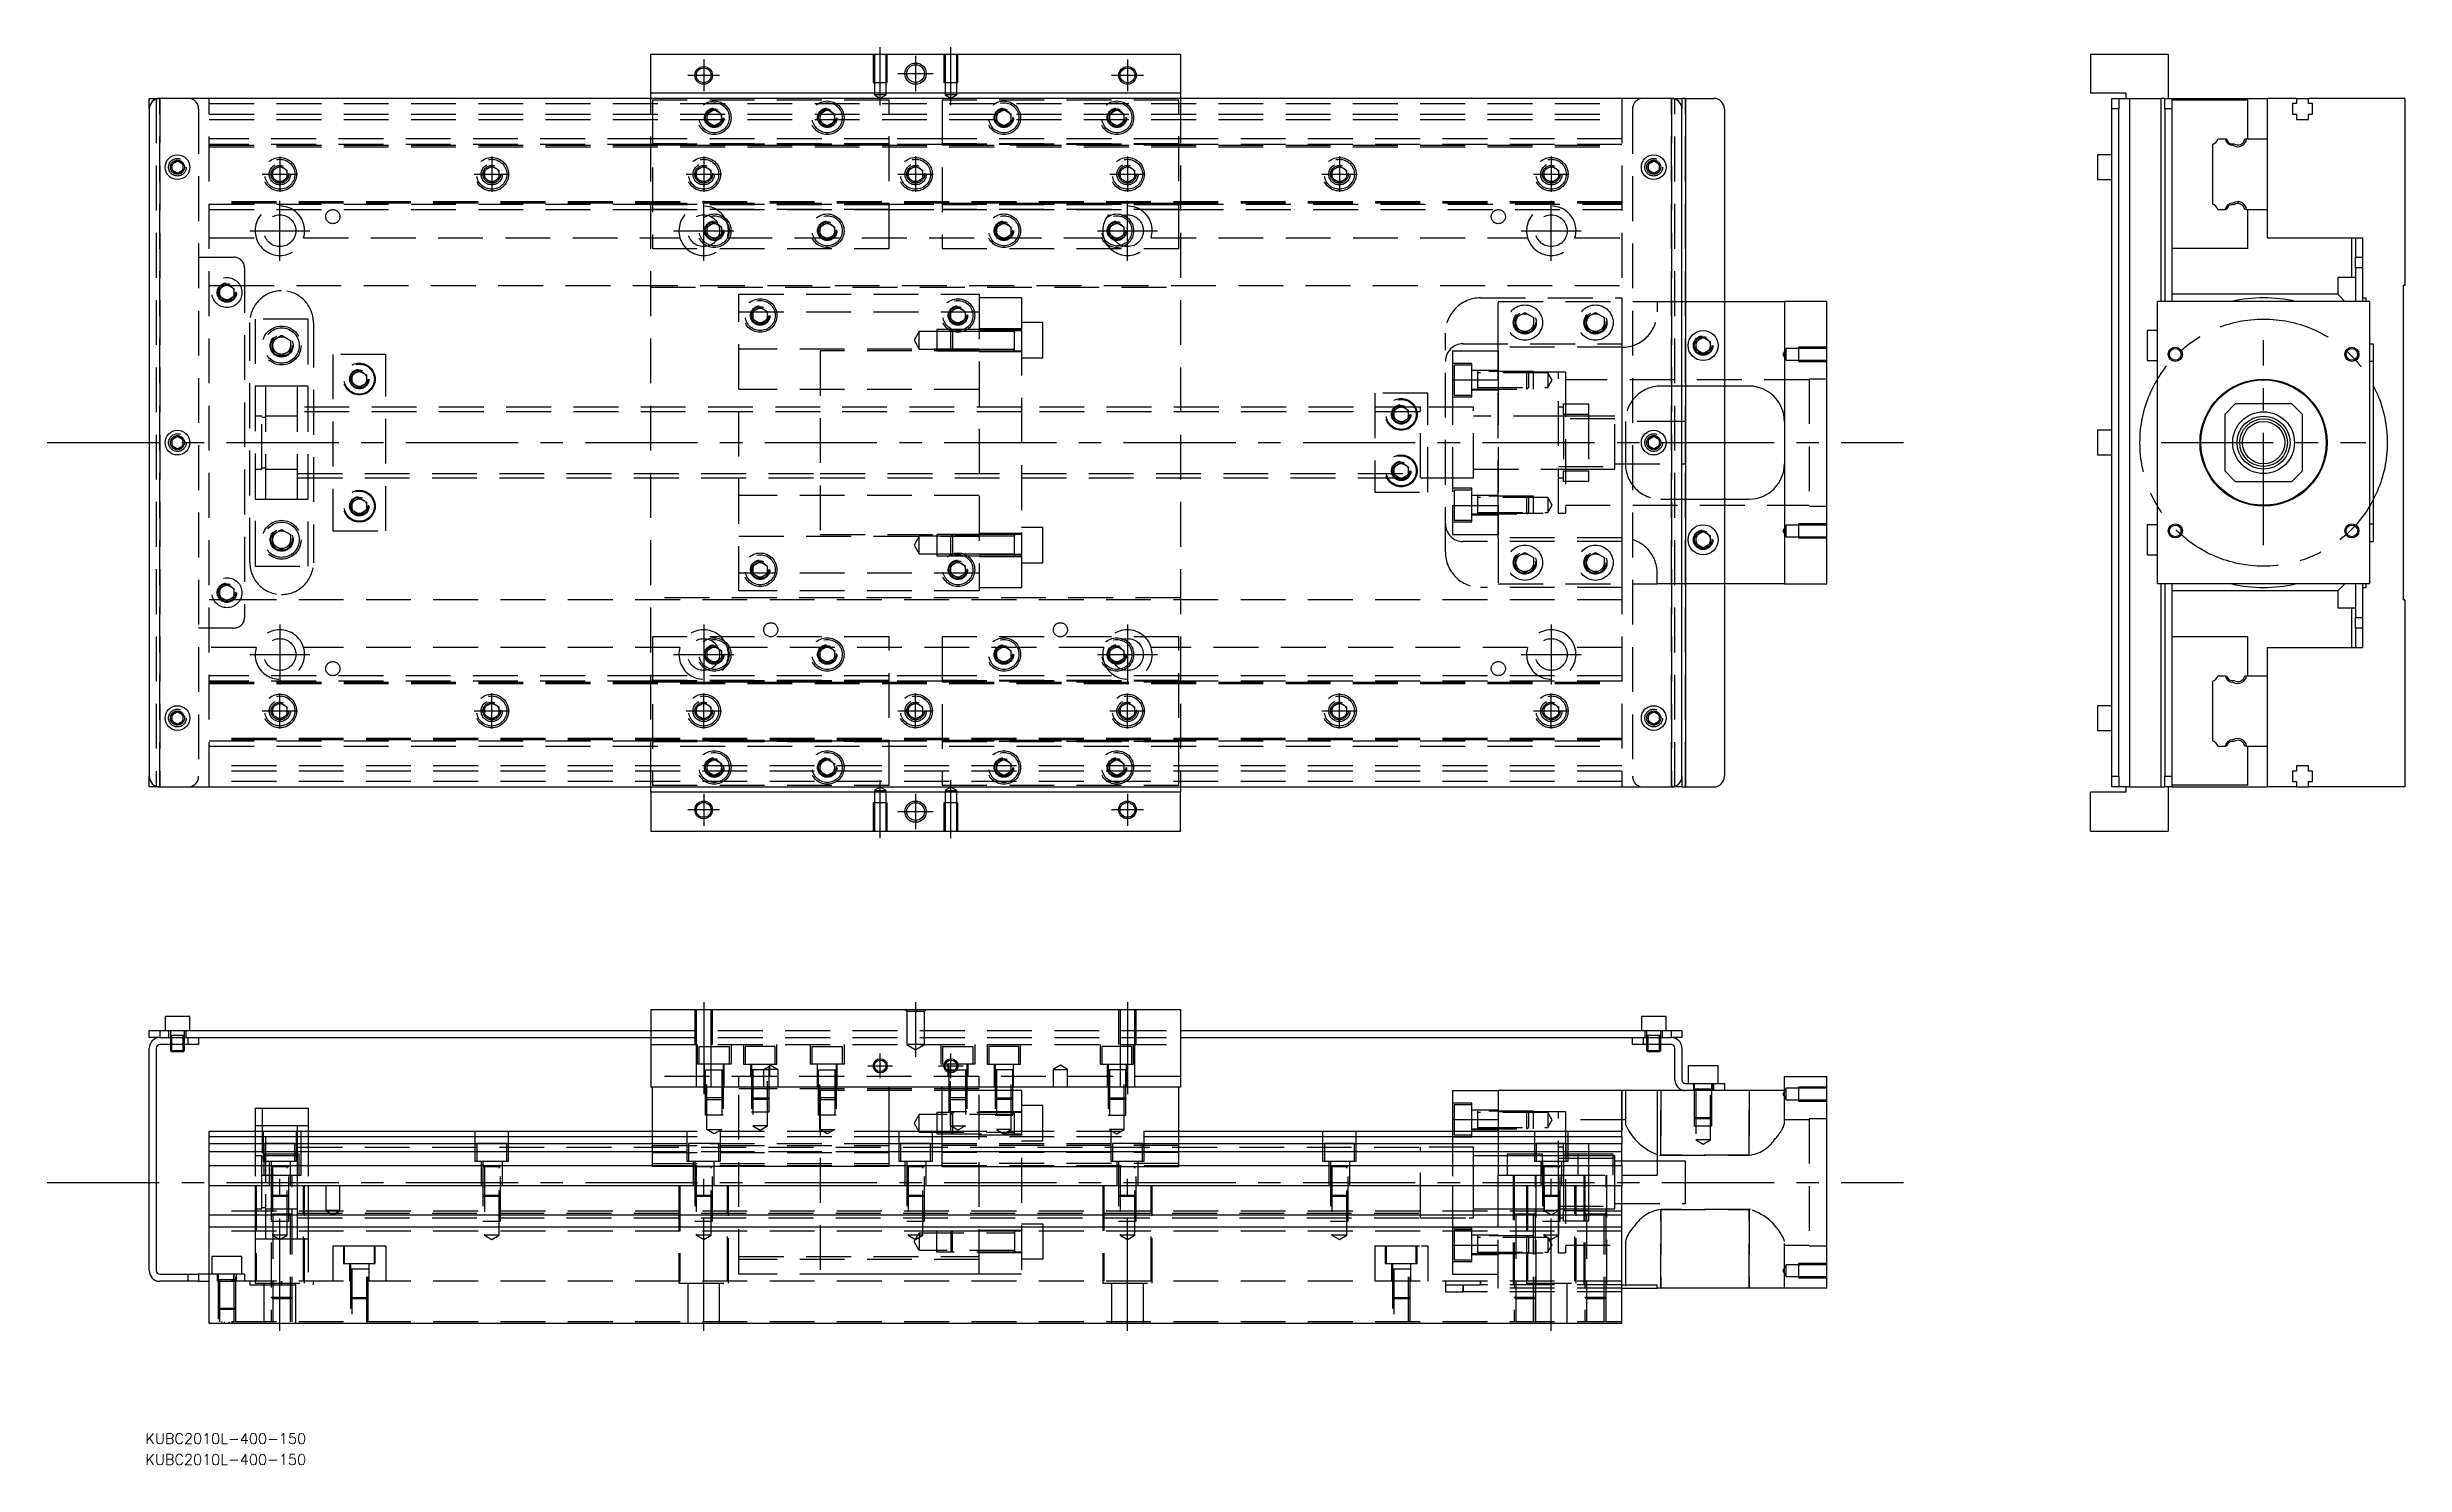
# Model space of a CAD drawing. Extents: x -29 to 639, y -289 to 112.
import ezdxf

# ---------------------------------------------------------------- set-up
doc = ezdxf.new("R2010")
doc.units = 0
doc.linetypes.add('CENTER', pattern=[50.8, 31.75, -6.35, 6.35, -6.35])
doc.linetypes.add('DASHED', pattern=[19.05, 12.7, -6.35])
doc.layers.get('0').update_dxf_attribs({"linetype": 'CONTINUOUS'})
doc.layers.add('CENTER', color=1, linetype='CENTER')
doc.styles.get("Standard").update_dxf_attribs({"font": 'txt.shx', "height": 3, "bigfont": 'bigfont.shx'})

# ---------------------------------------------------------------- blocks, each defined once
blk = doc.blocks.new('*U2')
at = {"color": 7, "linetype": 'CONTINUOUS'}
blk.add_text('KUBC2010L-400-150', height=3, dxfattribs=at).set_placement((-1.09, -283.58))
blk = doc.blocks.new('*U3')
at = {"color": 7, "linetype": 'CONTINUOUS'}
blk.add_text('KUBC2010L-400-150', height=3, dxfattribs=at).set_placement((-1.09, -289.49))

msp = doc.modelspace()

# ---------------------------------------------------------------- linework, layer by layer
at = {"color": 7, "linetype": 'CONTINUOUS'}
for p, q in [((142, 99), (142, 110)), ((142, 110), (292, 110)), ((292, 110), (292, 99)), ((549.68, 110), (549.68, 99)), ((549.68, 110), (571.68, 110)), ((571.68, 110), (571.68, 97.5)), ((0, 94.5), (0, 97.5)), ((0, 97.5), (3, 97.5)), ((0, 94.5), (0, -94.5)), ((431, 97.5), (3, 97.5)), ((292, 99), (142, 99)), ((142, 97.5), (142, 99)), ((292, 99), (292, 97.5)), ((431, 97.5), (434, 97.5)), ((434, 97.5), (434, 94.5)), ((435, 97.5), (434, 97.5)), ((434, -94.5), (434, 94.5)), ((435, 97.5), (435, -97.5)), ((435, 97.5), (443, 97.5)), ((446, 94.5), (446, -94.5)), ((559.68, 99), (549.68, 99)), ((555.68, 97.5), (557.68, 97.5)), ((555.68, 94.5), (555.68, 97.5)), ((557.68, 94.5), (555.68, 94.5)), ((555.68, -94.5), (555.68, 94.5)), ((557.68, 97.5), (557.68, 94.5)), ((557.68, 97.5), (560.68, 97.5)), ((557.68, -94.5), (557.68, 94.5)), ((559.68, 99), (559.68, 97.5)), ((560.68, 97.5), (560.68, -97.5)), ((560.68, 97.5), (569.68, 97.5)), ((569.68, 40), (569.68, 97.5)), ((570.68, 97.5), (569.68, 97.5)), ((570.68, 97.5), (572.68, 97.5)), ((570.68, 94.5), (570.68, 97.5)), ((572.68, 94.5), (570.68, 94.5)), ((570.68, 94.5), (570.68, 40)), ((572.68, 97.5), (572.68, 94.5)), ((572.68, 97.5), (599.68, 97.5)), ((594.18, 97), (572.68, 97)), ((572.68, 94.5), (572.68, 40)), ((594.18, 86), (594.18, 97)), ((599.68, 97.5), (599.68, 86)), ((607.98, 97.5), (599.68, 97.5)), ((607.98, 96), (606.83, 96)), ((606.83, 96), (606.83, 93)), ((607.98, 97.5), (611.38, 97.5)), ((607.98, 97.5), (607.98, 96)), ((611.38, 96), (611.38, 97.5)), ((638.68, 97.5), (611.38, 97.5)), ((612.53, 96), (611.38, 96)), ((612.53, 93), (612.53, 96)), ((638.68, 97.5), (638.68, 44.5)), ((606.83, 93), (607.98, 93)), ((607.98, 93), (607.98, 91.5)), ((607.98, 91.5), (611.38, 91.5)), ((611.38, 91.5), (611.38, 93)), ((611.38, 93), (612.53, 93)), ((551.68, 81.5), (551.68, 78)), ((555.68, 81.5), (551.68, 81.5)), ((584.18, 84.460392), (584.18, 67.539608)), ((585.719608, 86), (587.80154, 86)), ((587.80154, 86), (588.20668, 86)), ((593.357372, 86), (593.861934, 86)), ((593.861934, 86), (599.68, 86)), ((599.68, 86), (599.68, 66)), ((599.68, 86), (599.68, 66)), ((6.5, 78.866026), (8, 79.73205)), ((6.5, 77.133974), (6.5, 78.866026)), ((8, 76.26795), (6.5, 77.133974)), ((8, 79.73205), (9.5, 78.866026)), ((9.5, 77.133974), (8, 76.26795)), ((9.5, 78.866026), (9.5, 77.133974)), ((424.5, 78.866026), (426, 79.73205)), ((424.5, 77.133974), (424.5, 78.866026)), ((426, 76.26795), (424.5, 77.133974)), ((426, 79.73205), (427.5, 78.866026)), ((427.5, 77.133974), (426, 76.26795)), ((427.5, 78.866026), (427.5, 77.133974)), ((551.68, 78), (551.68, 74.5)), ((551.68, 74.5), (555.68, 74.5)), ((585.719608, 66), (587.80154, 66)), ((588.20668, 66), (587.80154, 66)), ((593.861934, 66), (593.357372, 66)), ((593.861934, 66), (599.68, 66)), ((594.18, 55), (594.18, 66)), ((599.68, 66), (599.68, 58)), ((594.18, 55), (572.68, 55)), ((599.68, 58), (626.68, 58)), ((623.68, 46.75), (623.68, 58)), ((624.68, 58), (624.68, 52.5)), ((626.68, 58), (626.68, 41)), ((619.68, 46.75), (619.68, 42.5)), ((624.68, 46.75), (619.68, 46.75)), ((624.68, 52.5), (626.68, 52.5)), ((624.68, 49.5), (624.68, 52.5)), ((626.68, 49.5), (624.68, 49.5)), ((624.68, 49.5), (624.68, 40)), ((619.68, 42), (572.68, 42)), ((619.68, 42.5), (619.68, 42)), ((621.68, 40), (619.68, 42)), ((626.68, 41), (627.68, 41)), ((626.68, 41), (626.68, 40)), ((627.68, 41), (627.68, 40)), ((638.68, 44.5), (638.18, 44.5)), ((638.18, 44.5), (638.18, -44.5)), ((446, 40), (463, 40)), ((475, 40), (463, 40)), ((463, 40), (463, -40)), ((475, -40), (475, 40)), ((568.68, -40), (568.68, 40)), ((628.68, 40), (568.68, 40)), ((628.68, 40), (628.68, -40)), ((438, 28.6547), (440, 29.809402)), ((438, 26.3453), (438, 28.6547)), ((440, 29.809402), (442, 28.6547)), ((442, 28.6547), (442, 26.3453)), ((565.68, 31.75), (565.68, 27.5)), ((568.68, 31.75), (565.68, 31.75)), ((565.68, 27.5), (565.68, 23.25)), ((628.68, 28), (629.68, 28)), ((629.68, 28), (629.68, -28)), ((440, 25.190598), (438, 26.3453)), ((442, 26.3453), (440, 25.190598)), ((565.68, 23.25), (568.68, 23.25)), ((629.68, 23), (628.68, 23)), ((453, 16), (446, 16)), ((590.68, 11), (587.68, 8)), ((587.68, 8), (587.68, -8)), ((606.68, 11), (590.68, 11)), ((609.68, 8), (606.68, 11)), ((609.68, -8), (609.68, 8)), ((6.5, 0.866026), (8, 1.73205)), ((6.5, -0.866026), (6.5, 0.866026)), ((8, 1.73205), (9.5, 0.866026)), ((9.5, 0.866026), (9.5, -0.866026)), ((424.5, 0.866026), (426, 1.73205)), ((424.5, -0.866026), (424.5, 0.866026)), ((426, 1.73205), (427.5, 0.866026)), ((427.5, 0.866026), (427.5, -0.866026)), ((551.68, 3.5), (551.68, 0)), ((555.68, 3.5), (551.68, 3.5)), ((551.68, 0), (551.68, -3.5)), ((8, -1.73205), (6.5, -0.866026)), ((9.5, -0.866026), (8, -1.73205)), ((426, -1.73205), (424.5, -0.866026)), ((427.5, -0.866026), (426, -1.73205)), ((551.68, -3.5), (555.68, -3.5)), ((587.68, -8), (590.68, -11)), ((590.68, -11), (606.68, -11)), ((606.68, -11), (609.68, -8)), ((446, -16), (453, -16)), ((438, -26.3453), (440, -25.190598)), ((438, -28.6547), (438, -26.3453)), ((440, -25.190598), (442, -26.3453)), ((442, -26.3453), (442, -28.6547)), ((565.68, -23.25), (565.68, -27.5)), ((568.68, -23.25), (565.68, -23.25)), ((628.68, -23), (629.68, -23)), ((440, -29.809402), (438, -28.6547)), ((442, -28.6547), (440, -29.809402)), ((565.68, -27.5), (565.68, -31.75)), ((565.68, -31.75), (568.68, -31.75)), ((628.68, -28), (629.68, -28)), ((463, -40), (446, -40)), ((463, -40), (475, -40)), ((628.68, -40), (568.68, -40)), ((569.68, -97.5), (569.68, -40)), ((570.68, -40), (570.68, -94.5)), ((572.68, -40), (572.68, -94.5)), ((619.68, -42), (621.68, -40)), ((624.68, -40), (624.68, -49.5)), ((626.68, -40), (626.68, -41)), ((627.68, -40), (627.68, -41)), ((619.68, -42), (572.68, -42)), ((619.68, -42), (619.68, -42.5)), ((619.68, -42.5), (619.68, -46.75)), ((626.68, -41), (626.68, -58)), ((626.68, -41), (627.68, -41)), ((638.68, -44.5), (638.18, -44.5)), ((638.68, -44.5), (638.68, -97.5)), ((619.68, -46.75), (624.68, -46.75)), ((623.68, -58), (623.68, -46.75)), ((624.68, -49.5), (626.68, -49.5)), ((624.68, -52.5), (624.68, -49.5)), ((626.68, -52.5), (624.68, -52.5)), ((624.68, -52.5), (624.68, -58)), ((594.18, -55), (572.68, -55)), ((594.18, -66), (594.18, -55)), ((599.68, -58), (599.68, -66)), ((599.68, -58), (626.68, -58)), ((585.719608, -66), (587.80154, -66)), ((587.80154, -66), (588.20668, -66)), ((593.357372, -66), (593.861934, -66)), ((593.861934, -66), (599.68, -66)), ((599.68, -66), (599.68, -86)), ((599.68, -66), (599.68, -86)), ((584.18, -67.539608), (584.18, -84.460392)), ((6.5, -77.133974), (8, -76.26795)), ((6.5, -78.866026), (6.5, -77.133974)), ((8, -79.73205), (6.5, -78.866026)), ((8, -76.26795), (9.5, -77.133974)), ((9.5, -78.866026), (8, -79.73205)), ((9.5, -77.133974), (9.5, -78.866026)), ((424.5, -77.133974), (426, -76.26795)), ((424.5, -78.866026), (424.5, -77.133974)), ((426, -79.73205), (424.5, -78.866026)), ((426, -76.26795), (427.5, -77.133974)), ((427.5, -78.866026), (426, -79.73205)), ((427.5, -77.133974), (427.5, -78.866026)), ((551.68, -74.5), (551.68, -78)), ((555.68, -74.5), (551.68, -74.5)), ((551.68, -78), (551.68, -81.5)), ((551.68, -81.5), (555.68, -81.5)), ((585.719608, -86), (587.80154, -86)), ((588.20668, -86), (587.80154, -86)), ((593.861934, -86), (593.357372, -86)), ((593.861934, -86), (599.68, -86)), ((594.18, -97), (594.18, -86)), ((599.68, -86), (599.68, -97.5)), ((607.98, -93), (606.83, -93)), ((606.83, -93), (606.83, -96)), ((611.38, -91.5), (607.98, -91.5)), ((607.98, -91.5), (607.98, -93)), ((611.38, -93), (611.38, -91.5)), ((612.53, -93), (611.38, -93)), ((612.53, -96), (612.53, -93)), ((0, -97.5), (0, -94.5)), ((3, -97.5), (0, -97.5)), ((3, -97.5), (431, -97.5)), ((142, -99), (142, -97.5)), ((142, -99), (142, -110)), ((292, -99), (142, -99)), ((292, -97.5), (292, -99)), ((292, -110), (292, -99)), ((434, -97.5), (431, -97.5)), ((434, -94.5), (434, -97.5)), ((434, -97.5), (435, -97.5)), ((435, -97.5), (443, -97.5)), ((549.68, -110), (549.68, -99)), ((559.68, -99), (549.68, -99)), ((555.68, -94.5), (557.68, -94.5)), ((555.68, -97.5), (555.68, -94.5)), ((557.68, -97.5), (555.68, -97.5)), ((557.68, -94.5), (557.68, -97.5)), ((560.68, -97.5), (557.68, -97.5)), ((559.68, -97.5), (559.68, -99)), ((560.68, -97.5), (569.68, -97.5)), ((569.68, -97.5), (570.68, -97.5)), ((570.68, -94.5), (572.68, -94.5)), ((570.68, -97.5), (570.68, -94.5)), ((572.68, -97.5), (570.68, -97.5)), ((571.68, -97.5), (571.68, -110)), ((572.68, -94.5), (572.68, -97.5)), ((594.18, -97), (572.68, -97)), ((572.68, -97.5), (599.68, -97.5)), ((607.98, -97.5), (599.68, -97.5)), ((606.83, -96), (607.98, -96)), ((607.98, -96), (607.98, -97.5)), ((607.98, -97.5), (611.38, -97.5)), ((611.38, -97.5), (611.38, -96)), ((611.38, -96), (612.53, -96)), ((638.68, -97.5), (611.38, -97.5)), ((142, -110), (292, -110)), ((549.68, -110), (571.68, -110)), ((0, -168.49), (0, -166.49)), ((0, -166.49), (3, -166.49)), ((3, -166.49), (3, -168.49)), ((3, -166.49), (142, -166.49)), ((11.5, -162.49), (4.5, -162.49)), ((4.5, -162.49), (4.5, -166.49)), ((11.5, -166.49), (11.5, -162.49)), ((142, -160.49), (142, -182.49)), ((142, -160.49), (292, -160.49)), ((292, -160.49), (292, -182.49)), ((292, -166.49), (431, -166.49)), ((429.5, -162.489994), (422.5, -162.489994)), ((422.5, -162.489994), (422.5, -166.489994)), ((429.5, -166.489994), (429.5, -162.489994)), ((431, -168.489994), (431, -166.489994)), ((431, -166.489994), (434, -166.489994)), ((434, -166.489994), (434, -168.489994)), ((3, -168.49), (0, -168.49)), ((0, -234.49), (0, -171.49)), ((2, -171.49), (2, -234.49)), ((3, -168.49), (11, -168.49)), ((3, -168.49), (11, -168.49)), ((11, -170.49), (3, -170.49)), ((6, -170.49002), (6, -172.14)), ((6, -172.14), (10, -172.14)), ((6, -172.14), (6.35, -172.49)), ((6.35, -170.49002), (6.35, -172.49)), ((9.65, -172.49), (6.35, -172.49)), ((9.65, -172.49), (9.65, -170.49002)), ((9.65, -172.49), (10, -172.14)), ((10, -172.14), (10, -170.49002)), ((11, -168.49), (142, -168.49)), ((11, -170.49), (11, -168.49)), ((14, -170.49), (11, -170.49)), ((14, -168.49), (14, -170.49)), ((292, -168.49), (423, -168.49)), ((420, -170.489994), (420, -168.489994)), ((423, -170.489994), (420, -170.489994)), ((423, -168.489994), (431, -168.489994)), ((423, -168.489994), (423, -170.489994)), ((423, -168.489994), (431, -168.489994)), ((431, -170.489994), (423, -170.489994)), ((424, -170.490014), (424, -172.139994)), ((424, -172.139994), (428, -172.139994)), ((424, -172.139994), (424.35, -172.489994)), ((424.35, -170.490014), (424.35, -172.489994)), ((427.65, -172.489994), (424.35, -172.489994)), ((427.65, -172.489994), (427.65, -170.490014)), ((427.65, -172.489994), (428, -172.139994)), ((428, -172.139994), (428, -170.490014)), ((434, -168.489994), (431, -168.489994)), ((432, -180.489994), (432, -171.489994)), ((434, -171.489994), (434, -180.489994)), ((444.25, -176.489994), (435.75, -176.489994)), ((435.75, -176.489994), (435.75, -181.489994)), ((444.25, -181.489994), (444.25, -176.489994)), ((463, -183.489994), (463, -179.489994)), ((463, -179.489994), (475, -179.489994)), ((475, -239.489994), (475, -179.489994)), ((292, -182.49), (142, -182.49)), ((142.5, -204.99), (142.5, -182.49)), ((209.5, -204.99), (209.5, -182.49)), ((224.5, -204.99), (224.5, -182.49)), ((291.5, -204.99), (291.5, -182.49)), ((369, -183.489994), (382, -183.489994)), ((369, -183.489994), (369, -191.706574)), ((382, -183.489994), (382, -194.989994)), ((417, -183.489994), (382, -183.489994)), ((417, -194.989994), (417, -183.489994)), ((427, -183.489994), (417, -183.489994)), ((427, -183.489994), (427, -207.489994)), ((435, -183.489994), (427, -183.489994)), ((435, -181.489994), (443, -181.489994)), ((443, -183.489994), (435, -183.489994)), ((443, -183.489994), (443, -181.489994)), ((443, -181.489994), (446, -181.489994)), ((446, -183.489994), (443, -183.489994)), ((446, -181.489994), (446, -183.489994)), ((463, -183.489994), (446, -183.489994)), ((30, -188.49), (45, -188.49)), ((30, -188.49), (30, -194.99)), ((45, -188.49), (45, -194.99)), ((369, -191.706574), (369, -194.989994)), ((369, -191.706574), (382, -191.706574)), ((17, -194.99), (142.5, -194.99)), ((17, -249.49), (17, -194.99)), ((17, -196.529608), (142.5, -196.529608)), ((142.5, -198.61154), (17, -198.61154)), ((209.5, -194.99), (224.5, -194.99)), ((209.5, -196.529608), (224.5, -196.529608)), ((224.5, -198.61154), (209.5, -198.61154)), ((291.5, -194.99), (417, -194.99)), ((291.5, -196.529608), (417, -196.529608)), ((417, -198.61154), (291.5, -198.61154)), ((417, -196.529602), (417, -194.989994)), ((417, -196.529602), (417, -198.611534)), ((417, -200.82666), (417, -198.611534)), ((142.5, -200.826666), (17, -200.826666)), ((17, -204.671934), (142.5, -204.671934)), ((209.5, -204.99), (142.5, -204.99)), ((224.5, -200.826666), (209.5, -200.826666)), ((209.5, -204.671934), (224.5, -204.671934)), ((224.5, -204.99), (291.5, -204.99)), ((417, -200.826666), (291.5, -200.826666)), ((291.5, -204.671934), (417, -204.671934)), ((417, -204.671928), (417, -200.82666)), ((417, -204.671928), (417, -210.489994)), ((417, -210.49), (17, -210.49)), ((417, -207.489994), (427, -207.489994)), ((417, -218.789994), (417, -210.489994)), ((417, -218.79), (17, -218.79)), ((417, -222.189994), (417, -218.789994)), ((417, -222.19), (17, -222.19)), ((417, -249.489994), (417, -222.189994)), ((3, -235.49), (11, -235.49)), ((11, -237.49), (3, -237.49)), ((11, -237.49), (11, -235.49)), ((11, -235.49), (14, -235.49)), ((14, -237.49), (11, -237.49)), ((14, -235.49), (14, -237.49)), ((17, -235.49), (14, -235.49)), ((14, -237.49), (17, -237.49)), ((417, -238.489994), (427, -238.489994)), ((417, -239.489994), (427, -239.489994)), ((427, -239.489994), (427, -238.489994)), ((475, -239.489994), (427, -239.489994)), ((417, -249.49), (17, -249.49))]:
    msp.add_line(p, q, dxfattribs=at)
at = {"color": 3, "linetype": 'DASHED'}
for p, q in [((205.000006, 110), (205.000006, 102)), ((205.35, 110), (205.35, 102)), ((208.65, 102), (208.65, 110)), ((208.999994, 102), (208.999994, 110)), ((225.000006, 110), (225.000006, 102)), ((225.35, 110), (225.35, 102)), ((228.65, 102), (228.65, 110)), ((228.999994, 102), (228.999994, 110)), ((205.000006, 102), (208.999994, 102)), ((205.35, 102), (205.35, 98.5)), ((208.65, 98.5), (208.65, 102)), ((225.000006, 102), (228.999994, 102)), ((225.35, 102), (225.35, 98.5)), ((228.65, 98.5), (228.65, 102)), ((2, 97.5), (2, -97.5)), ((3, 97.5), (3, -97.5)), ((3, -97.5), (3, 97.5)), ((3, -97.5), (3, 97.5)), ((3, 97.5), (3, -97.5)), ((14, 94.5), (14, -94.5)), ((17, -97.5), (17, 97.5)), ((17, 96), (417, 96)), ((142, -97.5), (142, 97.5)), ((209.5, 97), (142.5, 97)), ((142.5, 97), (142.5, 55)), ((158, 93.1547), (160, 94.309402)), ((160, 94.309402), (162, 93.1547)), ((190, 93.1547), (192, 94.309402)), ((192, 94.309402), (194, 93.1547)), ((208.65, 98.5), (205.35, 98.5)), ((205.35, 98.5), (207, 97.547372)), ((207, 97.547372), (208.65, 98.5)), ((209.5, 55), (209.5, 97)), ((291.5, 97), (224.5, 97)), ((224.5, 97), (224.5, 55)), ((228.65, 98.5), (225.35, 98.5)), ((225.35, 98.5), (227, 97.547372)), ((227, 97.547372), (228.65, 98.5)), ((240, 93.1547), (242, 94.309402)), ((242, 94.309402), (244, 93.1547)), ((272, 93.1547), (274, 94.309402)), ((274, 94.309402), (276, 93.1547)), ((291.5, 55), (291.5, 97)), ((292, 97.5), (292, -97.5)), ((417, 97.5), (417, -97.5)), ((420, 94.5), (420, -94.5)), ((431, -97.5), (431, 97.5)), ((431, 97.5), (431, -97.5)), ((432, -97.5), (432, 97.5)), ((435, -97.5), (435, 97.5)), ((17, 93), (417, 93)), ((17, 91.5), (417, 91.5)), ((157.5, 92), (157.512884, 92.253488)), ((158, 90.8453), (158, 93.1547)), ((160, 89.690598), (158, 90.8453)), ((162, 90.8453), (160, 89.690598)), ((162, 93.1547), (162, 90.8453)), ((189.5, 92), (189.518502, 92.303588)), ((190, 90.8453), (190, 93.1547)), ((192, 89.690598), (190, 90.8453)), ((194, 90.8453), (192, 89.690598)), ((194, 93.1547), (194, 90.8453)), ((240, 90.8453), (240, 93.1547)), ((242, 89.690598), (240, 90.8453)), ((244, 90.8453), (242, 89.690598)), ((244, 93.1547), (244, 90.8453)), ((244.483582, 92.286038), (244.5, 92)), ((272, 90.8453), (272, 93.1547)), ((274, 89.690598), (272, 90.8453)), ((276, 90.8453), (274, 89.690598)), ((276, 93.1547), (276, 90.8453)), ((276.483582, 92.286038), (276.5, 92)), ((142.5, 86), (17, 86)), ((142.5, 84.460392), (17, 84.460392)), ((17, 84.204452), (417, 84.204452)), ((17, 84.2), (417, 84.2)), ((17, 83.8), (417, 83.8)), ((209.5, 86), (142.5, 86)), ((209.5, 86), (142.5, 86)), ((209.5, 84.643014), (142.5, 84.643014)), ((142.5, 84.6), (209.5, 84.6)), ((209.5, 84.460392), (142.5, 84.460392)), ((209.5, 84.460392), (142.5, 84.460392)), ((142.5, 84.3), (209.5, 84.3)), ((224.5, 86), (209.5, 86)), ((224.5, 84.460392), (209.5, 84.460392)), ((291.5, 86), (224.5, 86)), ((291.5, 86), (224.5, 86)), ((291.5, 84.643014), (224.5, 84.643014)), ((224.5, 84.6), (291.5, 84.6)), ((291.5, 84.460392), (224.5, 84.460392)), ((291.5, 84.460392), (224.5, 84.460392)), ((224.5, 84.3), (291.5, 84.3)), ((417, 86), (291.5, 86)), ((417, 84.460392), (291.5, 84.460392)), ((9.973226, 78.326156), (10, 78)), ((35, 77.1547), (37, 78.309402)), ((35, 74.8453), (35, 77.1547)), ((37, 73.690598), (35, 74.8453)), ((37, 78.309402), (39, 77.1547)), ((39, 74.8453), (37, 73.690598)), ((39, 77.1547), (39, 74.8453)), ((39.483582, 76.286038), (39.5, 76)), ((94.5, 76), (94.518502, 76.303588)), ((95, 77.1547), (97, 78.309402)), ((95, 74.8453), (95, 77.1547)), ((97, 73.690598), (95, 74.8453)), ((97, 78.309402), (99, 77.1547)), ((99, 74.8453), (97, 73.690598)), ((99, 77.1547), (99, 74.8453)), ((155, 77.1547), (157, 78.309402)), ((155, 74.8453), (155, 77.1547)), ((157, 73.690598), (155, 74.8453)), ((157, 78.309402), (159, 77.1547)), ((159, 74.8453), (157, 73.690598)), ((159, 77.1547), (159, 74.8453)), ((159.483582, 76.286038), (159.5, 76)), ((215, 77.1547), (217, 78.309402)), ((215, 74.8453), (215, 77.1547)), ((217, 73.690598), (215, 74.8453)), ((217, 78.309402), (219, 77.1547)), ((219, 74.8453), (217, 73.690598)), ((219, 77.1547), (219, 74.8453)), ((219.483582, 76.286038), (219.5, 76)), ((274.5, 76), (274.512884, 76.253488)), ((275, 77.1547), (277, 78.309402)), ((275, 74.8453), (275, 77.1547)), ((277, 73.690598), (275, 74.8453)), ((277, 78.309402), (279, 77.1547)), ((279, 74.8453), (277, 73.690598)), ((279, 77.1547), (279, 74.8453)), ((335, 77.1547), (337, 78.309402)), ((335, 74.8453), (335, 77.1547)), ((337, 73.690598), (335, 74.8453)), ((337, 78.309402), (339, 77.1547)), ((339, 74.8453), (337, 73.690598)), ((339, 77.1547), (339, 74.8453)), ((339.483582, 76.286038), (339.5, 76)), ((394.5, 76), (394.518502, 76.303588)), ((395, 77.1547), (397, 78.309402)), ((395, 74.8453), (395, 77.1547)), ((397, 73.690598), (395, 74.8453)), ((397, 78.309402), (399, 77.1547)), ((399, 74.8453), (397, 73.690598)), ((399, 77.1547), (399, 74.8453)), ((424, 78), (424.030168, 78.346066)), ((417, 68.2), (17, 68.2)), ((417, 67.8), (17, 67.8)), ((417, 67.795548), (17, 67.795548)), ((17, 67.539608), (142.5, 67.539608)), ((209.5, 67.7), (142.5, 67.7)), ((209.5, 67.539608), (142.5, 67.539608)), ((142.5, 67.539608), (209.5, 67.539608)), ((209.5, 67.4), (142.5, 67.4)), ((209.5, 67.356986), (142.5, 67.356986)), ((209.5, 67.539608), (224.5, 67.539608)), ((291.5, 67.7), (224.5, 67.7)), ((291.5, 67.539608), (224.5, 67.539608)), ((224.5, 67.539608), (291.5, 67.539608)), ((291.5, 67.4), (224.5, 67.4)), ((291.5, 67.356986), (224.5, 67.356986)), ((291.5, 67.539608), (417, 67.539608)), ((17, 66), (142.5, 66)), ((209.5, 66), (142.5, 66)), ((142.5, 66), (209.5, 66)), ((158, 61.1547), (160, 62.309402)), ((158, 58.8453), (158, 61.1547)), ((160, 62.309402), (162, 61.1547)), ((162, 61.1547), (162, 58.8453)), ((162.483582, 60.286038), (162.5, 60)), ((190, 61.1547), (192, 62.309402)), ((190, 58.8453), (190, 61.1547)), ((192, 62.309402), (194, 61.1547)), ((194, 61.1547), (194, 58.8453)), ((194.483582, 60.286038), (194.5, 60)), ((209.5, 66), (224.5, 66)), ((291.5, 66), (224.5, 66)), ((224.5, 66), (291.5, 66)), ((240, 61.1547), (242, 62.309402)), ((240, 58.8453), (240, 61.1547)), ((242, 62.309402), (244, 61.1547)), ((244, 61.1547), (244, 58.8453)), ((244.483582, 60.286038), (244.5, 60)), ((272, 61.1547), (274, 62.309402)), ((272, 58.8453), (272, 61.1547)), ((274, 62.309402), (276, 61.1547)), ((276, 61.1547), (276, 58.8453)), ((276.483582, 60.286038), (276.5, 60)), ((291.5, 66), (417, 66)), ((17, 58), (30.291796, 58)), ((43.708204, 58), (150.291796, 58)), ((142.5, 55), (209.5, 55)), ((160, 57.690598), (158, 58.8453)), ((162, 58.8453), (160, 57.690598)), ((163.708204, 58), (270.291796, 58)), ((192, 57.690598), (190, 58.8453)), ((194, 58.8453), (192, 57.690598)), ((224.5, 55), (291.5, 55)), ((242, 57.690598), (240, 58.8453)), ((244, 58.8453), (242, 57.690598)), ((274, 57.690598), (272, 58.8453)), ((276, 58.8453), (274, 57.690598)), ((283.708204, 58), (390.291796, 58)), ((403.708204, 58), (417, 58)), ((14, 52.5), (24, 52.5)), ((27, 49.5), (27, -49.5)), ((17, 44.5), (21.359688, 44.5)), ((20, 43.6547), (22, 44.809402)), ((20, 41.3453), (20, 43.6547)), ((22, 40.190598), (20, 41.3453)), ((22, 44.809402), (24, 43.6547)), ((24, 41.3453), (22, 40.190598)), ((22.640312, 44.5), (417, 44.5)), ((24, 43.6547), (24, 41.3453)), ((24.483582, 42.786038), (24.5, 42.5)), ((142, 44), (292, 44)), ((167, 42), (235, 42)), ((167, -42), (167, 42)), ((235, 42), (235, -42)), ((247, 41), (235, 41)), ((247, 41), (247, 31.701734)), ((377, 41), (417, 41)), ((417, 41), (417, 28)), ((28.5, -34), (28.5, 34)), ((45, 35), (30, 35)), ((30, 35), (30, -35)), ((45, -35), (45, 35)), ((46.5, 34), (46.5, -34)), ((167, 37), (235, 37)), ((170.5, 36), (170.512884, 36.253488)), ((171, 37.1547), (173, 38.309402)), ((171, 34.8453), (171, 37.1547)), ((173, 33.690598), (171, 34.8453)), ((173, 38.309402), (175, 37.1547)), ((175, 34.8453), (173, 33.690598)), ((175, 37.1547), (175, 34.8453)), ((227, 37.1547), (229, 38.309402)), ((227, 34.8453), (227, 37.1547)), ((229, 33.690598), (227, 34.8453)), ((229, 38.309402), (231, 37.1547)), ((231, 34.8453), (229, 33.690598)), ((231, 37.1547), (231, 34.8453)), ((231.483582, 36.286038), (231.5, 36)), ((253, 34.011852), (247, 34.011852)), ((253, 24.011852), (253, 34.011852)), ((382, 27), (382, 40)), ((382, 40), (427, 40)), ((386.5, 34), (386.520026, 34.346056)), ((387, 35.443376), (389.5, 36.886752)), ((387, 32.556624), (387, 35.443376)), ((389.5, 36.886752), (392, 35.443376)), ((392, 35.443376), (392, 32.556624)), ((407, 35.443376), (409.5, 36.886752)), ((407, 32.556624), (407, 35.443376)), ((409.5, 36.886752), (412, 35.443376)), ((412, 35.443376), (412, 32.556624)), ((412.477798, 34.364306), (412.5, 34)), ((427, 40), (427, 37)), ((427, 40), (434, 40)), ((434, 40), (446, 40)), ((34.5, 27.5), (34.520026, 27.846056)), ((35, 28.943376), (37.5, 30.386752)), ((35, 26.056624), (35, 28.943376)), ((37.5, 30.386752), (40, 28.943376)), ((40, 28.943376), (40, 26.056624)), ((218, 31.511852), (216.556624, 29.011852)), ((216.556624, 29.011852), (218, 26.511852)), ((218, 26.511852), (218, 31.511852)), ((223, 31.511852), (218, 31.511852)), ((223, 32.011846), (223, 26.011856)), ((227.49998, 32.011846), (223, 32.011846)), ((226.99998, 31.511852), (223, 31.511852)), ((227.5, 32.011852), (227, 31.511852)), ((227, 26.511852), (227, 31.511852)), ((235, 31.511852), (227, 31.511852)), ((235, 31.511852), (227, 31.511852)), ((227.5, 32.011852), (227.5, 26.011852)), ((235, 32.011852), (227.5, 32.011852)), ((235, 32.011846), (227.5, 32.011846)), ((247, 32.261852), (235, 32.261852)), ((247, 31.701734), (235, 31.701734)), ((245.005, 32.011852), (235.00002, 32.011852)), ((245, 31.511852), (235.00002, 31.511852)), ((247, 32.011852), (244.995, 32.011852)), ((245, 26.011846), (245, 32.011856)), ((247, 31.701734), (247, -31.701734)), ((367, -31), (367, 31)), ((372, 28), (417, 28)), ((382, 17.78342), (382, 27)), ((417, 27), (382, 27)), ((389.5, 31.113248), (387, 32.556624)), ((392, 32.556624), (389.5, 31.113248)), ((409.5, 31.113248), (407, 32.556624)), ((412, 32.556624), (409.5, 31.113248)), ((417, 28), (417, -28)), ((437.5, 27.5), (437.512884, 27.753488)), ((467, 26.999994), (467, 23.000006)), ((475, 26.999994), (467, 26.999994)), ((37.5, 24.613248), (35, 26.056624)), ((40, 26.056624), (37.5, 24.613248)), ((67, 25), (52, 25)), ((52, 25), (52, -25)), ((57.5, 19.1547), (59.5, 20.309402)), ((59.5, 20.309402), (61.5, 19.1547)), ((67, -25), (67, 25)), ((235, 26.5), (167, 26.5)), ((190, 26), (190, -26)), ((235, 26), (190, 26)), ((218, 26.511852), (223, 26.511852)), ((223, 26.511852), (226.99998, 26.511852)), ((223, 26.011856), (227.49998, 26.011856)), ((227, 26.511852), (235, 26.511852)), ((227, 26.511852), (235, 26.511852)), ((227, 26.511852), (227.5, 26.011852)), ((227.5, 26.011856), (235, 26.011856)), ((227.5, 26.011852), (235, 26.011852)), ((235, 25.761852), (247, 25.761852)), ((235.00002, 26.511852), (245, 26.511852)), ((235.00002, 26.011852), (245.005, 26.011852)), ((244.995, 26.011852), (247, 26.011852)), ((247, 24.011852), (253, 24.011852)), ((369, 26), (382, 26)), ((369, 26), (369, 17.78342)), ((374.5, 22.42767), (369, 22.42767)), ((369.5, 21.92767), (369.5, 13.42767)), ((374.5, 21.92767), (369.5, 21.92767)), ((374.5, 12.92767), (374.5, 22.42767)), ((382, 20.42767), (374.5, 20.42767)), ((392, 20.177664), (374.5, 20.177664)), ((376.1, 20.177664), (376.1, 15.177674)), ((382, 26), (382, 17.78342)), ((390.1, 15.17767), (390.1, 20.17767)), ((390.5, 19.77767), (390.1, 20.17767)), ((392, 15.177674), (392, 20.177664)), ((463.5, 26.65), (462.547372, 25)), ((462.547372, 25), (463.5, 23.35)), ((463.5, 23.35), (463.5, 26.65)), ((467, 26.65), (463.5, 26.65)), ((463.5, 23.35), (467, 23.35)), ((475, 26.65), (467, 26.65)), ((467, 23.35), (475, 23.35)), ((467, 23.000006), (475, 23.000006)), ((33, 16), (30, 16)), ((33, -16), (33, 16)), ((42, 16), (33, 16)), ((42, 16), (33, 16)), ((42, -16), (42, 16)), ((45, 16), (42, 16)), ((57, 18), (57.012884, 18.253488)), ((57.5, 16.8453), (57.5, 19.1547)), ((59.5, 15.690598), (57.5, 16.8453)), ((61.5, 16.8453), (59.5, 15.690598)), ((61.5, 19.1547), (61.5, 16.8453)), ((235, 15), (167, 15)), ((362, 14), (347, 14)), ((347, 14), (347, -14)), ((362, -14), (362, 14)), ((369, 17.78342), (382, 17.78342)), ((369, 17.78342), (369, -17.78342)), ((369.5, 13.42767), (374.5, 13.42767)), ((374.5, 15.177674), (392, 15.177674)), ((374.5, 14.92767), (382, 14.92767)), ((396, 19.77767), (376.1, 19.77767)), ((376.1, 15.57767), (396, 15.57767)), ((399, 20), (382, 20)), ((399, 20), (382, 20)), ((382, 17.78342), (382, -17.78342)), ((382, -17.78342), (382, 17.78342)), ((390.1, 15.17767), (390.5, 15.57767)), ((390.5, 19.77767), (390.5, 15.57767)), ((396, 19.77767), (396, 15.57767)), ((397.212436, 17.67767), (396, 19.77767)), ((396, 15.57767), (397.212436, 17.67767)), ((399, -20), (399, 20)), ((401, 20), (399, 20)), ((401, 20), (401, -20)), ((470, 17.75), (401, 17.75)), ((434, 16), (428, 16)), ((446, 16), (434, 16)), ((470, 18), (470, -18)), ((475, 18), (470, 18)), ((31.85, 7.5), (30, 7.5)), ((31.85, -7.5), (31.85, 7.5)), ((33, 7.15), (31.85, 7.15)), ((42, 7.5), (33, 7.5)), ((42, 7.5), (33, 7.5)), ((189.99998, 10), (42, 10)), ((189.99998, 8.75), (42, 8.75)), ((247, 10), (190, 10)), ((247, 9.999994), (190, 9.999994)), ((247, 8.75), (190, 8.75)), ((247, 8.75), (190, 8.75)), ((360.005, 10), (247.00002, 10)), ((360, 8.75), (247.00002, 8.75)), ((352, 8), (352.018502, 8.303588)), ((352.5, 9.1547), (354.5, 10.309402)), ((352.5, 6.8453), (352.5, 9.1547)), ((354.5, 5.690598), (352.5, 6.8453)), ((354.5, 10.309402), (356.5, 9.1547)), ((356.5, 6.8453), (354.5, 5.690598)), ((356.5, 9.1547), (356.5, 6.8453)), ((360, -10), (360, 10)), ((375, 10), (360, 10)), ((369, 12.92767), (374.5, 12.92767)), ((375, 10), (369, 10)), ((375, -10), (375, 10)), ((375, -10), (375, 10)), ((399.005, 7.5), (375, 7.5)), ((398.995, 7.5), (375, 7.5)), ((407.5, 7.5), (398.995, 7.5)), ((399.005, 7.5), (398.995, 7.5)), ((400.5, 10), (399, 10)), ((415, 6.75), (399, 6.75)), ((407.5, 7.5), (399.005, 7.5)), ((400.5, 11), (407.5, 11)), ((400.5, 8), (400.5, 11)), ((407.5, 8), (400.5, 8)), ((400.5, 8), (400.5, -8)), ((407.5, 11), (407.5, 8)), ((407.5, 8), (407.5, -8)), ((415, 7.5), (407.5, 7.5)), ((415, -7.5), (415, 7.5)), ((6, 0), (6.030168, 0.346066)), ((434, 6), (415, 6)), ((418, 6), (418, -6)), ((427.973226, 0.326156), (428, 0)), ((435, 6), (434, 6)), ((435, -6), (435, 6)), ((352.5, -6.8453), (354.5, -5.690598)), ((354.5, -5.690598), (356.5, -6.8453)), ((415, -6), (434, -6)), ((434, -6), (435, -6)), ((30, -7.5), (31.85, -7.5)), ((31.85, -7.15), (33, -7.15)), ((33, -7.5), (42, -7.5)), ((33, -7.5), (42, -7.5)), ((42, -8.75), (189.99998, -8.75)), ((42, -10), (189.99998, -10)), ((190, -8.75), (247, -8.75)), ((190, -8.75), (247, -8.75)), ((190, -9.999994), (247, -9.999994)), ((190, -10), (247, -10)), ((247.00002, -8.75), (360, -8.75)), ((247.00002, -10), (360.005, -10)), ((352, -8), (352.018502, -7.696412)), ((352.5, -9.1547), (352.5, -6.8453)), ((354.5, -10.309402), (352.5, -9.1547)), ((356.5, -9.1547), (354.5, -10.309402)), ((356.5, -6.8453), (356.5, -9.1547)), ((360, -10), (375, -10)), ((369, -10), (375, -10)), ((374.5, -12.92767), (369, -12.92767)), ((374.5, -22.42767), (374.5, -12.92767)), ((375, -7.5), (399.005, -7.5)), ((375, -7.5), (398.995, -7.5)), ((398.995, -7.5), (407.5, -7.5)), ((398.995, -7.5), (399.005, -7.5)), ((399, -6.75), (415, -6.75)), ((399, -10), (400.5, -10)), ((399.005, -7.5), (407.5, -7.5)), ((400.5, -8), (407.5, -8)), ((400.5, -11), (400.5, -8)), ((407.5, -11), (400.5, -11)), ((407.5, -7.5), (415, -7.5)), ((407.5, -8), (407.5, -11)), ((30, -16), (33, -16)), ((33, -16), (42, -16)), ((33, -16), (42, -16)), ((42, -16), (45, -16)), ((57.5, -16.8453), (59.5, -15.690598)), ((57.5, -19.1547), (57.5, -16.8453)), ((59.5, -20.309402), (57.5, -19.1547)), ((59.5, -15.690598), (61.5, -16.8453)), ((61.5, -19.1547), (59.5, -20.309402)), ((61.5, -16.8453), (61.5, -19.1547)), ((61.983582, -17.713962), (62, -18)), ((235, -15), (167, -15)), ((347, -14), (362, -14)), ((369, -17.78342), (382, -17.78342)), ((369, -17.78342), (369, -26)), ((369.5, -13.42767), (369.5, -21.92767)), ((374.5, -13.42767), (369.5, -13.42767)), ((382, -14.92767), (374.5, -14.92767)), ((392, -15.177674), (374.5, -15.177674)), ((376.1, -15.177674), (376.1, -20.177664)), ((396, -15.57767), (376.1, -15.57767)), ((376.1, -19.77767), (396, -19.77767)), ((382, -17.78342), (382, -26)), ((382, -27), (382, -17.78342)), ((382, -20), (399, -20)), ((382, -20), (399, -20)), ((390.1, -20.17767), (390.1, -15.17767)), ((390.5, -15.57767), (390.1, -15.17767)), ((390.1, -20.17767), (390.5, -19.77767)), ((390.5, -15.57767), (390.5, -19.77767)), ((392, -20.177664), (392, -15.177674)), ((396, -15.57767), (396, -19.77767)), ((397.212436, -17.67767), (396, -15.57767)), ((396, -19.77767), (397.212436, -17.67767)), ((399, -20), (401, -20)), ((401, -17.75), (470, -17.75)), ((428, -16), (434, -16)), ((434, -16), (446, -16)), ((470, -18), (475, -18)), ((35, -26.056624), (37.5, -24.613248)), ((35, -28.943376), (35, -26.056624)), ((37.5, -24.613248), (40, -26.056624)), ((40, -26.056624), (40, -28.943376)), ((52, -25), (67, -25)), ((167, -26.5), (235, -26.5)), ((190, -26), (235, -26)), ((218, -26.511852), (216.556624, -29.011852)), ((218, -31.511852), (218, -26.511852)), ((223, -26.511852), (218, -26.511852)), ((223, -26.011856), (223, -32.011846)), ((227.49998, -26.011856), (223, -26.011856)), ((226.99998, -26.511852), (223, -26.511852)), ((227.5, -26.011852), (227, -26.511852)), ((227, -31.511852), (227, -26.511852)), ((235, -26.511852), (227, -26.511852)), ((235, -26.511852), (227, -26.511852)), ((227.5, -26.011852), (227.5, -32.011852)), ((235, -26.011852), (227.5, -26.011852)), ((235, -26.011856), (227.5, -26.011856)), ((247, -25.761852), (235, -25.761852)), ((245.005, -26.011852), (235.00002, -26.011852)), ((245, -26.511852), (235.00002, -26.511852)), ((247, -26.011852), (244.995, -26.011852)), ((245, -32.010828), (245, -26.011846)), ((245, -26.361648), (245, -26.011852)), ((245, -26.011852), (245, -26.361648)), ((245, -31.662054), (245, -26.361648)), ((253, -24.011852), (247, -24.011852)), ((253, -34.011852), (253, -24.011852)), ((369, -22.42767), (374.5, -22.42767)), ((369, -26), (382, -26)), ((369.5, -21.92767), (374.5, -21.92767)), ((374.5, -20.177664), (392, -20.177664)), ((374.5, -20.42767), (382, -20.42767)), ((463.5, -23.35), (462.547372, -25)), ((462.547372, -25), (463.5, -26.65)), ((463.5, -26.65), (463.5, -23.35)), ((467, -23.35), (463.5, -23.35)), ((463.5, -26.65), (467, -26.65)), ((467, -23.000006), (467, -26.999994)), ((475, -23.000006), (467, -23.000006)), ((475, -23.35), (467, -23.35)), ((467, -26.65), (475, -26.65)), ((37.5, -30.386752), (35, -28.943376)), ((40, -28.943376), (37.5, -30.386752)), ((40.477798, -27.135694), (40.5, -27.5)), ((216.556624, -29.011852), (218, -31.511852)), ((218, -31.511852), (223, -31.511852)), ((223, -31.511852), (226.99998, -31.511852)), ((223, -32.011846), (227.49998, -32.011846)), ((227, -31.511852), (235, -31.511852)), ((227, -31.511852), (235, -31.511852)), ((227, -31.511852), (227.5, -32.011852)), ((227.5, -32.011846), (235, -32.011846)), ((227.5, -32.011852), (235, -32.011852)), ((247, -31.701734), (235, -31.701734)), ((247, -31.701734), (235, -31.701734)), ((235, -32.261852), (247, -32.261852)), ((235.00002, -31.511852), (245, -31.511852)), ((235.00002, -32.011852), (245.005, -32.011852)), ((244.995, -32.011852), (247, -32.011852)), ((245, -32.011852), (245, -31.662054)), ((245, -31.662054), (245, -32.011852)), ((245, -32.011856), (245, -32.010828)), ((247, -31.701734), (247, -41)), ((417, -28), (372, -28)), ((417, -27), (382, -27)), ((382, -27), (382, -40)), ((387, -32.556624), (389.5, -31.113248)), ((387, -35.443376), (387, -32.556624)), ((389.5, -31.113248), (392, -32.556624)), ((392, -32.556624), (392, -35.443376)), ((407, -32.556624), (409.5, -31.113248)), ((407, -35.443376), (407, -32.556624)), ((409.5, -31.113248), (412, -32.556624)), ((412, -32.556624), (412, -35.443376)), ((417, -28), (417, -41)), ((442.483582, -27.213962), (442.5, -27.5)), ((467, -26.999994), (475, -26.999994)), ((30, -35), (45, -35)), ((235, -37), (167, -37)), ((171, -34.8453), (173, -33.690598)), ((171, -37.1547), (171, -34.8453)), ((173, -38.309402), (171, -37.1547)), ((173, -33.690598), (175, -34.8453)), ((175, -37.1547), (173, -38.309402)), ((175, -34.8453), (175, -37.1547)), ((175.483582, -35.713962), (175.5, -36)), ((227, -34.8453), (229, -33.690598)), ((227, -37.1547), (227, -34.8453)), ((229, -38.309402), (227, -37.1547)), ((229, -33.690598), (231, -34.8453)), ((231, -37.1547), (229, -38.309402)), ((231, -34.8453), (231, -37.1547)), ((231.483582, -35.713962), (231.5, -36)), ((247, -34.011852), (253, -34.011852)), ((382, -40), (427, -40)), ((389.5, -36.886752), (387, -35.443376)), ((392, -35.443376), (389.5, -36.886752)), ((392.477798, -33.635694), (392.5, -34)), ((406.5, -34), (406.520026, -33.653944)), ((409.5, -36.886752), (407, -35.443376)), ((412, -35.443376), (409.5, -36.886752)), ((427, -40), (427, -37)), ((434, -40), (427, -40)), ((446, -40), (434, -40)), ((21.359688, -44.5), (17, -44.5)), ((20, -41.3453), (22, -40.190598)), ((20, -43.6547), (20, -41.3453)), ((22, -44.809402), (20, -43.6547)), ((22, -40.190598), (24, -41.3453)), ((24, -43.6547), (22, -44.809402)), ((417, -44.5), (22.640312, -44.5)), ((24, -41.3453), (24, -43.6547)), ((24.483582, -42.213962), (24.5, -42.5)), ((292, -44), (142, -44)), ((235, -42), (167, -42)), ((235, -41), (247, -41)), ((417, -41), (377, -41)), ((24, -52.5), (14, -52.5)), ((30.291796, -58), (17, -58)), ((150.291796, -58), (43.708204, -58)), ((142.5, -55), (142.5, -97)), ((209.5, -55), (142.5, -55)), ((157.5, -60), (157.512884, -59.746512)), ((158, -58.8453), (160, -57.690598)), ((158, -61.1547), (158, -58.8453)), ((160, -57.690598), (162, -58.8453)), ((162, -58.8453), (162, -61.1547)), ((270.291796, -58), (163.708204, -58)), ((190, -58.8453), (192, -57.690598)), ((190, -61.1547), (190, -58.8453)), ((192, -57.690598), (194, -58.8453)), ((194, -58.8453), (194, -61.1547)), ((194.483582, -59.713962), (194.5, -60)), ((209.5, -97), (209.5, -55)), ((291.5, -55), (224.5, -55)), ((224.5, -55), (224.5, -97)), ((240, -58.8453), (242, -57.690598)), ((240, -61.1547), (240, -58.8453)), ((242, -57.690598), (244, -58.8453)), ((244, -58.8453), (244, -61.1547)), ((244.483582, -59.713962), (244.5, -60)), ((271.5, -60), (271.512884, -59.746512)), ((272, -58.8453), (274, -57.690598)), ((272, -61.1547), (272, -58.8453)), ((274, -57.690598), (276, -58.8453)), ((276, -58.8453), (276, -61.1547)), ((390.291796, -58), (283.708204, -58)), ((291.5, -97), (291.5, -55)), ((417, -58), (403.708204, -58)), ((142.5, -66), (17, -66)), ((209.5, -66), (142.5, -66)), ((209.5, -66), (142.5, -66)), ((160, -62.309402), (158, -61.1547)), ((162, -61.1547), (160, -62.309402)), ((192, -62.309402), (190, -61.1547)), ((194, -61.1547), (192, -62.309402)), ((224.5, -66), (209.5, -66)), ((291.5, -66), (224.5, -66)), ((291.5, -66), (224.5, -66)), ((242, -62.309402), (240, -61.1547)), ((244, -61.1547), (242, -62.309402)), ((274, -62.309402), (272, -61.1547)), ((276, -61.1547), (274, -62.309402)), ((417, -66), (291.5, -66)), ((142.5, -67.539608), (17, -67.539608)), ((17, -67.795548), (417, -67.795548)), ((17, -67.8), (417, -67.8)), ((17, -68.2), (417, -68.2)), ((209.5, -67.356986), (142.5, -67.356986)), ((142.5, -67.4), (209.5, -67.4)), ((209.5, -67.539608), (142.5, -67.539608)), ((209.5, -67.539608), (142.5, -67.539608)), ((142.5, -67.7), (209.5, -67.7)), ((224.5, -67.539608), (209.5, -67.539608)), ((291.5, -67.356986), (224.5, -67.356986)), ((224.5, -67.4), (291.5, -67.4)), ((291.5, -67.539608), (224.5, -67.539608)), ((291.5, -67.539608), (224.5, -67.539608)), ((224.5, -67.7), (291.5, -67.7)), ((417, -67.539608), (291.5, -67.539608)), ((6, -78), (6.030168, -77.653934)), ((34.5, -76), (34.518502, -75.696412)), ((35, -74.8453), (37, -73.690598)), ((35, -77.1547), (35, -74.8453)), ((37, -78.309402), (35, -77.1547)), ((37, -73.690598), (39, -74.8453)), ((39, -77.1547), (37, -78.309402)), ((39, -74.8453), (39, -77.1547)), ((95, -74.8453), (97, -73.690598)), ((95, -77.1547), (95, -74.8453)), ((97, -78.309402), (95, -77.1547)), ((97, -73.690598), (99, -74.8453)), ((99, -77.1547), (97, -78.309402)), ((99, -74.8453), (99, -77.1547)), ((99.483582, -75.713962), (99.5, -76)), ((155, -74.8453), (157, -73.690598)), ((155, -77.1547), (155, -74.8453)), ((157, -78.309402), (155, -77.1547)), ((157, -73.690598), (159, -74.8453)), ((159, -77.1547), (157, -78.309402)), ((159, -74.8453), (159, -77.1547)), ((159.483582, -75.713962), (159.5, -76)), ((214.5, -76), (214.518502, -75.696412)), ((215, -74.8453), (217, -73.690598)), ((215, -77.1547), (215, -74.8453)), ((217, -78.309402), (215, -77.1547)), ((217, -73.690598), (219, -74.8453)), ((219, -77.1547), (217, -78.309402)), ((219, -74.8453), (219, -77.1547)), ((275, -74.8453), (277, -73.690598)), ((275, -77.1547), (275, -74.8453)), ((277, -78.309402), (275, -77.1547)), ((277, -73.690598), (279, -74.8453)), ((279, -77.1547), (277, -78.309402)), ((279, -74.8453), (279, -77.1547)), ((279.483582, -75.713962), (279.5, -76)), ((334.5, -76), (334.518502, -75.696412)), ((335, -74.8453), (337, -73.690598)), ((335, -77.1547), (335, -74.8453)), ((337, -78.309402), (335, -77.1547)), ((337, -73.690598), (339, -74.8453)), ((339, -77.1547), (337, -78.309402)), ((339, -74.8453), (339, -77.1547)), ((394.5, -76), (394.518502, -75.696412)), ((395, -74.8453), (397, -73.690598)), ((395, -77.1547), (395, -74.8453)), ((397, -78.309402), (395, -77.1547)), ((397, -73.690598), (399, -74.8453)), ((399, -77.1547), (397, -78.309402)), ((399, -74.8453), (399, -77.1547)), ((427.973226, -77.673844), (428, -78)), ((417, -83.8), (17, -83.8)), ((417, -84.2), (17, -84.2)), ((417, -84.204452), (17, -84.204452)), ((17, -84.460392), (417, -84.460392)), ((17, -86), (417, -86)), ((142.5, -84.3), (209.5, -84.3)), ((142.5, -84.6), (209.5, -84.6)), ((209.5, -84.643014), (142.5, -84.643014)), ((224.5, -84.3), (291.5, -84.3)), ((224.5, -84.6), (291.5, -84.6)), ((291.5, -84.643014), (224.5, -84.643014)), ((417, -91.5), (17, -91.5)), ((417, -93), (17, -93)), ((158, -90.8453), (160, -89.690598)), ((158, -93.1547), (158, -90.8453)), ((160, -94.309402), (158, -93.1547)), ((160, -89.690598), (162, -90.8453)), ((162, -93.1547), (160, -94.309402)), ((162, -90.8453), (162, -93.1547)), ((162.483582, -91.713962), (162.5, -92)), ((190, -90.8453), (192, -89.690598)), ((190, -93.1547), (190, -90.8453)), ((192, -94.309402), (190, -93.1547)), ((192, -89.690598), (194, -90.8453)), ((194, -93.1547), (192, -94.309402)), ((194, -90.8453), (194, -93.1547)), ((194.483582, -91.713962), (194.5, -92)), ((239.5, -92), (239.518502, -91.696412)), ((240, -90.8453), (242, -89.690598)), ((240, -93.1547), (240, -90.8453)), ((242, -94.309402), (240, -93.1547)), ((242, -89.690598), (244, -90.8453)), ((244, -93.1547), (242, -94.309402)), ((244, -90.8453), (244, -93.1547)), ((271.5, -92), (271.512884, -91.746512)), ((272, -90.8453), (274, -89.690598)), ((272, -93.1547), (272, -90.8453)), ((274, -94.309402), (272, -93.1547)), ((274, -89.690598), (276, -90.8453)), ((276, -93.1547), (274, -94.309402)), ((276, -90.8453), (276, -93.1547)), ((417, -96), (17, -96)), ((142.5, -97), (209.5, -97)), ((207, -97.547372), (205.35, -98.5)), ((205.35, -98.5), (207, -98.5)), ((205.35, -98.5), (205.35, -102)), ((208.65, -98.5), (207, -97.547372)), ((207, -98.5), (208.65, -98.5)), ((208.65, -102), (208.65, -98.5)), ((224.5, -97), (291.5, -97)), ((227, -97.547372), (225.35, -98.5)), ((225.35, -98.5), (227, -98.5)), ((225.35, -98.5), (225.35, -102)), ((228.65, -98.5), (227, -97.547372)), ((227, -98.5), (228.65, -98.5)), ((228.65, -102), (228.65, -98.5)), ((208.999994, -102), (205.000006, -102)), ((205.000006, -102), (205.000006, -110)), ((205.35, -102), (205.35, -110)), ((208.65, -110), (208.65, -102)), ((208.999994, -110), (208.999994, -102)), ((228.999994, -102), (225.000006, -102)), ((225.000006, -102), (225.000006, -110)), ((225.35, -102), (225.35, -110)), ((228.65, -110), (228.65, -102)), ((228.999994, -110), (228.999994, -102)), ((5.5, -166.49), (5.5, -168.49)), ((6, -166.49), (6, -170.49)), ((6.000006, -166.49), (6.000006, -170.49)), ((10, -170.49), (10, -166.49)), ((10.5, -168.49), (10.5, -166.49)), ((142, -166.49), (292, -166.49)), ((154.500006, -160.49), (154.500006, -170.49)), ((154.9, -160.49), (154.9, -170.49)), ((159.1, -170.49), (159.1, -160.49)), ((159.499994, -170.49), (159.499994, -160.49)), ((214.5, -160.99), (214, -160.49)), ((214.5, -160.99), (214.5, -170.49)), ((214.5, -160.99), (219.5, -160.99)), ((219.5, -160.99), (220, -160.49)), ((219.5, -170.49), (219.5, -160.99)), ((274.500006, -160.49), (274.500006, -170.49)), ((274.9, -160.49), (274.9, -170.49)), ((279.1, -170.49), (279.1, -160.49)), ((279.499994, -170.49), (279.499994, -160.49)), ((423.5, -166.489994), (423.5, -168.489994)), ((424, -166.489994), (424, -170.489994)), ((424.000006, -166.489994), (424.000006, -170.489994)), ((427.999994, -170.489994), (427.999994, -166.489994)), ((428, -170.489994), (428, -166.489994)), ((428.5, -168.489994), (428.5, -166.489994)), ((10.000006, -167.89), (5.999994, -167.89)), ((6.35, -167.89), (6.35, -170.49)), ((9.65, -170.49), (9.65, -167.89)), ((9.999994, -170.49), (9.999994, -168.49)), ((142, -168.49), (292, -168.49)), ((142, -170.49), (292, -170.49)), ((154.9, -170.49), (154.9, -182.49)), ((155.25, -175.99), (155.25, -170.49)), ((155.75, -170.99), (164.25, -170.99)), ((155.75, -175.99), (155.75, -170.99)), ((159.1, -182.49), (159.1, -170.49)), ((164.25, -170.99), (164.25, -175.99)), ((164.75, -170.49), (164.75, -175.99)), ((168.25, -170.49), (168.25, -175.99)), ((177.25, -170.99), (168.75, -170.99)), ((168.75, -170.99), (168.75, -175.99)), ((177.25, -175.99), (177.25, -170.99)), ((177.75, -175.99), (177.75, -170.49)), ((187.25, -175.99), (187.25, -170.49)), ((187.75, -170.99), (196.25, -170.99)), ((187.75, -175.99), (187.75, -170.99)), ((196.25, -170.99), (196.25, -175.99)), ((196.75, -170.49), (196.75, -175.99)), ((219.5, -170.49), (214.5, -170.49)), ((214.5, -170.49), (217, -171.933376)), ((217, -171.933376), (219.5, -170.49)), ((224.25, -175.99), (224.25, -170.49)), ((224.75, -170.99), (233.25, -170.99)), ((224.75, -175.99), (224.75, -170.99)), ((233.25, -170.99), (233.25, -175.99)), ((233.75, -170.49), (233.75, -175.99)), ((237.25, -170.49), (237.25, -175.99)), ((246.25, -170.99), (237.75, -170.99)), ((237.75, -170.99), (237.75, -175.99)), ((246.25, -175.99), (246.25, -170.99)), ((246.75, -175.99), (246.75, -170.49)), ((269.25, -170.49), (269.25, -175.99)), ((278.25, -170.99), (269.75, -170.99)), ((269.75, -170.99), (269.75, -175.99)), ((274.9, -170.49), (274.9, -182.49)), ((278.25, -175.99), (278.25, -170.99)), ((278.75, -175.99), (278.75, -170.49)), ((279.1, -182.49), (279.1, -170.49)), ((428.000006, -167.889994), (423.999994, -167.889994)), ((424.35, -167.889994), (424.35, -170.489994)), ((427.65, -170.489994), (427.65, -167.889994)), ((292, -179.49), (142, -179.49)), ((164.75, -175.99), (155.25, -175.99)), ((157.25, -182.49), (157.25, -175.99)), ((157.499994, -177.59), (162.500006, -177.59)), ((157.500006, -190.49), (157.500006, -175.99)), ((157.9, -194.49), (157.9, -177.59)), ((162.1, -177.59), (162.1, -194.49)), ((162.499994, -175.99), (162.499994, -190.49)), ((162.75, -175.99), (162.75, -182.49)), ((167, -182.49), (167, -179.49)), ((168.25, -175.99), (177.75, -175.99)), ((170.25, -175.99), (170.25, -179.49)), ((175.500006, -177.59), (170.499994, -177.59)), ((175.500006, -177.59), (170.499994, -177.59)), ((170.500006, -175.99), (170.500006, -189.49)), ((170.9, -177.59), (170.9, -193.49)), ((174, -177.49), (176, -176.3353)), ((176, -177.49), (174, -177.49)), ((174, -182.49), (174, -177.49)), ((175.1, -193.49), (175.1, -177.59)), ((175.499994, -189.49), (175.499994, -175.99)), ((175.75, -179.49), (175.75, -175.99)), ((176, -176.3353), (178, -177.49)), ((178, -177.49), (176, -177.49)), ((178, -177.49), (178, -182.49)), ((196.75, -175.99), (187.25, -175.99)), ((189.25, -182.49), (189.25, -175.99)), ((189.499994, -177.59), (194.500006, -177.59)), ((189.500006, -190.49), (189.500006, -175.99)), ((189.9, -194.49), (189.9, -177.59)), ((194.1, -177.59), (194.1, -194.49)), ((194.499994, -175.99), (194.499994, -190.49)), ((194.75, -175.99), (194.75, -182.49)), ((233.75, -175.99), (224.25, -175.99)), ((226.25, -179.49), (226.25, -175.99)), ((226.499994, -177.59), (231.500006, -177.59)), ((226.499994, -177.59), (231.500006, -177.59)), ((226.500006, -189.49), (226.500006, -175.99)), ((226.9, -193.49), (226.9, -177.59)), ((231.1, -177.59), (231.1, -193.49)), ((231.499994, -175.99), (231.499994, -189.49)), ((231.75, -175.99), (231.75, -179.49)), ((235, -182.49), (235, -179.49)), ((237.25, -175.99), (246.75, -175.99)), ((239.25, -175.99), (239.25, -182.49)), ((244.500006, -177.59), (239.499994, -177.59)), ((239.500006, -175.99), (239.500006, -190.49)), ((239.9, -177.59), (239.9, -194.49)), ((244.1, -194.49), (244.1, -177.59)), ((244.499994, -190.49), (244.499994, -175.99)), ((244.75, -182.49), (244.75, -175.99)), ((258, -176.3353), (256, -177.49)), ((256, -177.49), (258, -177.49)), ((256, -177.49), (256, -182.49)), ((260, -177.49), (258, -176.3353)), ((258, -177.49), (260, -177.49)), ((260, -182.49), (260, -177.49)), ((269.25, -175.99), (278.75, -175.99)), ((271.25, -175.99), (271.25, -182.49)), ((276.500006, -177.59), (271.499994, -177.59)), ((271.500006, -175.99), (271.500006, -190.49)), ((271.9, -177.59), (271.9, -194.49)), ((276.1, -194.49), (276.1, -177.59)), ((276.499994, -190.49), (276.499994, -175.99)), ((276.75, -182.49), (276.75, -175.99)), ((162.5, -185.59), (157.5, -185.59)), ((157.9, -185.99), (157.5, -185.59)), ((157.9, -185.99), (162.1, -185.99)), ((162.5, -185.59), (162.1, -185.99)), ((167, -235.49), (167, -182.49)), ((235, -182.99), (167, -182.99)), ((170.5, -185.59), (175.5, -185.59)), ((170.5, -185.59), (170.9, -185.99)), ((175.1, -185.99), (170.9, -185.99)), ((175.1, -185.99), (175.5, -185.59)), ((194.5, -185.59), (189.5, -185.59)), ((189.9, -185.99), (189.5, -185.59)), ((189.9, -185.99), (194.1, -185.99)), ((190, -183.49), (190, -235.49)), ((235, -183.49), (190, -183.49)), ((194.5, -185.59), (194.1, -185.99)), ((231.5, -185.59), (226.5, -185.59)), ((226.9, -185.99), (226.5, -185.59)), ((226.9, -185.99), (231.1, -185.99)), ((231.5, -185.59), (231.1, -185.99)), ((235, -235.49), (235, -182.49)), ((247, -183.49), (235, -183.49)), ((239.9, -183.49), (239.5, -183.49)), ((239.5, -185.59), (244.5, -185.59)), ((239.5, -185.59), (239.9, -185.99)), ((244.1, -185.99), (239.9, -185.99)), ((244.1, -185.99), (244.5, -185.59)), ((247, -183.49), (247, -235.49)), ((271.5, -185.59), (276.5, -185.59)), ((271.5, -185.59), (271.9, -185.99)), ((276.1, -185.99), (271.9, -185.99)), ((276.1, -185.99), (276.5, -185.59)), ((417, -183.489994), (417, -194.989994)), ((418, -183.489994), (418, -192.78483)), ((428, -201.80478), (428, -183.489994)), ((428, -183.489994), (428, -201.80478)), ((437.25, -181.489994), (437.25, -183.489994)), ((442.500006, -183.089994), (437.499994, -183.089994)), ((437.500006, -181.489994), (437.500006, -193.489994)), ((437.9, -183.089994), (437.9, -197.489994)), ((442.1, -197.489994), (442.1, -183.089994)), ((442.499994, -193.489994), (442.499994, -181.489994)), ((442.75, -183.489994), (442.75, -181.489994)), ((453, -183.489994), (453, -201.80478)), ((453, -201.80478), (453, -183.489994)), ((463.5, -182.839994), (462.547372, -184.489994)), ((462.547372, -184.489994), (463.5, -186.139994)), ((463, -192.78483), (463, -183.489994)), ((463.5, -186.139994), (463.5, -182.839994)), ((467, -182.839994), (463.5, -182.839994)), ((463.5, -186.139994), (467, -186.139994)), ((467, -182.49), (467, -186.489988)), ((475, -182.49), (467, -182.49)), ((475, -182.839994), (467, -182.839994)), ((467, -186.139994), (475, -186.139994)), ((467, -186.489988), (475, -186.489988)), ((33, -193.49), (30, -193.49)), ((32, -188.49), (32, -207.49)), ((33, -209.49), (33, -193.49)), ((42, -193.49), (33, -193.49)), ((42, -194.99), (42, -193.49)), ((45, -193.49), (42, -193.49)), ((43, -207.49), (43, -188.49)), ((162.499994, -190.49), (157.500006, -190.49)), ((170.500006, -189.49), (175.499994, -189.49)), ((175.1, -193.49), (170.9, -193.49)), ((170.9, -193.49), (173, -194.702436)), ((173, -194.702436), (175.1, -193.49)), ((194.499994, -190.49), (189.500006, -190.49)), ((218, -190.24), (216.556624, -192.74)), ((216.556624, -192.74), (218, -195.24)), ((218, -195.24), (218, -190.24)), ((245, -190.24), (218, -190.24)), ((223, -189.740006), (223, -195.739994)), ((247, -189.740006), (223, -189.740006)), ((231.499994, -189.49), (226.500006, -189.49)), ((226.9, -193.49), (231.1, -193.49)), ((229, -194.702436), (226.9, -193.49)), ((227.5, -189.74), (227, -190.24)), ((227, -195.24), (227, -190.24)), ((227.5, -189.74), (227.5, -195.74)), ((231.1, -193.49), (229, -194.702436)), ((247, -189.49), (235, -189.49)), ((239.500006, -190.49), (244.499994, -190.49)), ((245, -195.740006), (245, -189.739994)), ((253, -187.74), (247, -187.74)), ((253, -197.74), (253, -187.74)), ((271.500006, -190.49), (276.499994, -190.49)), ((374.5, -187.062324), (369, -187.062324)), ((369.5, -187.562324), (369.5, -191.812324)), ((374.5, -187.562324), (369.5, -187.562324)), ((369.5, -191.812324), (369.5, -194.989994)), ((374.5, -196.562324), (374.5, -187.062324)), ((382, -189.062324), (374.5, -189.062324)), ((392, -189.31233), (374.5, -189.31233)), ((376.1, -189.31232), (376.1, -194.31233)), ((396, -189.712324), (376.1, -189.712324)), ((390.27767, -189.489994), (382, -189.489994)), ((390.1, -191.812324), (390.1, -189.312324)), ((390.5, -189.712324), (390.1, -189.312324)), ((390.1, -194.312324), (390.1, -191.812324)), ((392, -189.489994), (390.27767, -189.489994)), ((390.5, -189.712324), (390.50002, -193.912324)), ((392, -194.31232), (392, -189.31233)), ((399, -189.489994), (392, -189.489994)), ((396, -189.712324), (396, -193.912324)), ((397.212436, -191.812324), (396, -189.712324)), ((396, -193.912324), (397.212436, -191.812324)), ((399, -229.489994), (399, -189.489994)), ((401, -189.489994), (399, -189.489994)), ((401, -189.489994), (401, -229.489994)), ((418, -191.739994), (401, -191.739994)), ((418, -192.78483), (418.03624, -193.11495)), ((437.5, -191.089994), (442.5, -191.089994)), ((437.5, -191.089994), (437.9, -191.489994)), ((437.500006, -193.489994), (442.499994, -193.489994)), ((442.1, -191.489994), (437.9, -191.489994)), ((442.1, -191.489994), (442.5, -191.089994)), ((462.880924, -193.420342), (462.97186, -193.073348)), ((462.97186, -193.073348), (463, -192.78483)), ((470, -191.739994), (463, -191.739994)), ((470, -191.489994), (470, -227.489994)), ((475, -191.489994), (470, -191.489994)), ((30, -194.99), (30, -210.49)), ((32.25, -194.99), (32.25, -203.49)), ((41.25, -198.49), (32.75, -198.49)), ((32.75, -198.49), (32.75, -203.49)), ((41.25, -203.49), (41.25, -198.49)), ((41.75, -203.49), (41.75, -194.99)), ((42, -201.49), (42, -194.99)), ((42, -199.489994), (360, -199.489994)), ((45, -194.99), (45, -210.49)), ((92.25, -194.99), (92.25, -203.49)), ((101.25, -198.49), (92.75, -198.49)), ((92.75, -198.49), (92.75, -203.49)), ((101.25, -203.49), (101.25, -198.49)), ((101.75, -203.49), (101.75, -194.99)), ((142.5, -194.99), (209.5, -194.99)), ((142.5, -196.529608), (209.5, -196.529608)), ((209.5, -198.61154), (142.5, -198.61154)), ((142.5, -199.01668), (209.5, -199.01668)), ((152.25, -194.99), (152.25, -203.49)), ((161.25, -198.49), (152.75, -198.49)), ((152.75, -198.49), (152.75, -203.49)), ((157.9, -194.49), (162.1, -194.49)), ((160, -195.702436), (157.9, -194.49)), ((162.1, -194.49), (160, -195.702436)), ((161.25, -203.49), (161.25, -198.49)), ((161.75, -203.49), (161.75, -194.99)), ((189.9, -194.49), (194.1, -194.49)), ((192, -195.702436), (189.9, -194.49)), ((194.1, -194.49), (192, -195.702436)), ((212.25, -194.99), (212.25, -203.49)), ((221.25, -198.49), (212.75, -198.49)), ((212.75, -198.49), (212.75, -203.49)), ((218, -195.24), (245, -195.24)), ((221.25, -203.49), (221.25, -198.49)), ((221.75, -203.49), (221.75, -194.99)), ((223, -195.739994), (247, -195.739994)), ((224.5, -194.99), (291.5, -194.99)), ((224.5, -196.529608), (291.5, -196.529608)), ((291.5, -198.61154), (224.5, -198.61154)), ((291.5, -199.01668), (224.5, -199.01668)), ((227, -195.24), (227.5, -195.74)), ((235, -195.99), (247, -195.99)), ((244.1, -194.49), (239.9, -194.49)), ((239.9, -194.49), (242, -195.702436)), ((242, -195.702436), (244.1, -194.49)), ((247, -197.74), (253, -197.74)), ((276.1, -194.49), (271.9, -194.49)), ((271.9, -194.49), (274, -195.702436)), ((272.25, -194.99), (272.25, -203.49)), ((281.25, -198.49), (272.75, -198.49)), ((272.75, -198.49), (272.75, -203.49)), ((274, -195.702436), (276.1, -194.49)), ((281.25, -203.49), (281.25, -198.49)), ((281.75, -203.49), (281.75, -194.99)), ((332.25, -194.99), (332.25, -203.49)), ((341.25, -198.49), (332.75, -198.49)), ((332.75, -198.49), (332.75, -203.49)), ((341.25, -203.49), (341.25, -198.49)), ((341.75, -203.49), (341.75, -194.99)), ((360, -219.489994), (360, -199.489994)), ((375, -199.489994), (360, -199.489994)), ((369, -194.989994), (369, -210.489994)), ((369, -196.562324), (374.5, -196.562324)), ((369.5, -194.989994), (369.5, -196.062324)), ((369.5, -196.062324), (374.5, -196.062324)), ((374.5, -194.31232), (392, -194.31232)), ((374.5, -194.562324), (382, -194.562324)), ((375, -209.489994), (375, -199.489994)), ((376.1, -193.912324), (396, -193.912324)), ((382, -194.989994), (382, -207.489994)), ((390.1, -194.312324), (390.5, -193.912324)), ((392.25, -194.99), (392.25, -203.49)), ((401.25, -198.49), (392.75, -198.49)), ((392.75, -198.49), (392.75, -203.49)), ((400.5, -199.489994), (399, -199.489994)), ((400.5, -201.489994), (400.5, -198.489994)), ((401.25, -198.489994), (407.5, -198.489994)), ((401.25, -203.49), (401.25, -198.49)), ((401.75, -203.49), (401.75, -194.99)), ((407.5, -198.489994), (407.5, -201.489994)), ((440, -197.489994), (437.9, -197.489994)), ((437.9, -197.489994), (440, -198.70243)), ((442.1, -197.489994), (440, -197.489994)), ((440, -198.70243), (442.1, -197.489994)), ((31.85, -201.99), (30, -201.99)), ((31.85, -209.49), (31.85, -201.99)), ((33, -202.34), (31.85, -202.34)), ((32.25, -203.49), (41.75, -203.49)), ((41.25, -201.49), (32.5, -201.49)), ((32.5, -201.49), (32.5, -207.49)), ((41.25, -201.99), (33, -201.99)), ((34, -203.49), (34, -210.49)), ((39.500006, -205.09), (34.499994, -205.09)), ((34.500006, -203.49), (34.500006, -220.49)), ((34.9, -205.09), (34.9, -224.49)), ((39.1, -224.49), (39.1, -205.09)), ((39.499994, -220.49), (39.499994, -203.49)), ((40, -210.49), (40, -203.49)), ((42.5, -201.49), (41.25, -201.49)), ((42, -201.99), (41.25, -201.99)), ((42, -200.739994), (360, -200.739994)), ((42, -207.49), (42, -201.49)), ((42.5, -207.49), (42.5, -201.49)), ((92.25, -203.49), (101.75, -203.49)), ((94, -203.49), (94, -210.49)), ((99.500006, -205.09), (94.499994, -205.09)), ((94.500006, -203.49), (94.500006, -220.49)), ((94.9, -205.09), (94.9, -224.49)), ((99.1, -224.49), (99.1, -205.09)), ((99.499994, -220.49), (99.499994, -203.49)), ((100, -210.49), (100, -203.49)), ((209.5, -200.826666), (142.5, -200.826666)), ((142.5, -201.07), (209.5, -201.07)), ((142.5, -204.167372), (209.5, -204.167372)), ((142.5, -204.671934), (209.5, -204.671934)), ((152.25, -203.49), (161.75, -203.49)), ((154, -203.49), (154, -210.49)), ((159.500006, -205.09), (154.499994, -205.09)), ((154.500006, -203.49), (154.500006, -220.49)), ((154.9, -205.09), (154.9, -224.49)), ((159.1, -224.49), (159.1, -205.09)), ((159.499994, -220.49), (159.499994, -203.49)), ((160, -210.49), (160, -203.49)), ((212.25, -203.49), (221.75, -203.49)), ((214, -203.49), (214, -210.49)), ((219.500006, -205.09), (214.499994, -205.09)), ((214.500006, -203.49), (214.500006, -220.49)), ((214.9, -205.09), (214.9, -224.49)), ((219.1, -224.49), (219.1, -205.09)), ((219.499994, -220.49), (219.499994, -203.49)), ((220, -210.49), (220, -203.49)), ((291.5, -200.826666), (224.5, -200.826666)), ((291.5, -201.07), (224.5, -201.07)), ((291.5, -204.167372), (224.5, -204.167372)), ((224.5, -204.671934), (291.5, -204.671934)), ((272.25, -203.49), (281.75, -203.49)), ((274, -203.49), (274, -210.49)), ((279.500006, -205.09), (274.499994, -205.09)), ((274.500006, -203.49), (274.500006, -220.49)), ((274.9, -205.09), (274.9, -224.49)), ((279.1, -224.49), (279.1, -205.09)), ((279.499994, -220.49), (279.499994, -203.49)), ((280, -210.49), (280, -203.49)), ((332.25, -203.49), (341.75, -203.49)), ((334, -203.49), (334, -210.49)), ((339.500006, -205.09), (334.499994, -205.09)), ((334.500006, -203.49), (334.500006, -220.49)), ((334.9, -205.09), (334.9, -224.49)), ((339.1, -224.49), (339.1, -205.09)), ((339.499994, -220.49), (339.499994, -203.49)), ((340, -210.49), (340, -203.49)), ((382, -201.989994), (375, -201.989994)), ((384.5, -201.989994), (382, -201.989994)), ((392.75, -201.489994), (384.5, -201.489994)), ((384.5, -201.489994), (384.5, -207.489994)), ((392.75, -201.989994), (384.5, -201.989994)), ((392.25, -203.49), (401.75, -203.49)), ((394.5, -201.489994), (392.75, -201.489994)), ((394.5, -201.989994), (392.75, -201.989994)), ((394, -203.49), (394, -210.49)), ((399.500006, -205.09), (394.499994, -205.09)), ((394.5, -207.489994), (394.5, -201.489994)), ((399, -201.989994), (394.5, -201.989994)), ((394.500006, -203.49), (394.500006, -220.49)), ((394.9, -205.09), (394.9, -224.49)), ((400.5, -201.989994), (399, -201.989994)), ((400.5, -202.739994), (399, -202.739994)), ((399.1, -224.49), (399.1, -205.09)), ((399.499994, -220.49), (399.499994, -203.49)), ((400, -210.49), (400, -203.49)), ((401.25, -201.489994), (400.5, -201.489994)), ((400.5, -201.489994), (400.5, -203.489994)), ((401.25, -201.989994), (400.5, -201.989994)), ((401.25, -202.739994), (400.5, -202.739994)), ((400.5, -203.489994), (400.5, -207.489994)), ((404.5, -201.489994), (401.25, -201.489994)), ((404.5, -201.989994), (401.25, -201.989994)), ((404.5, -202.739994), (401.25, -202.739994)), ((414.5, -201.489994), (404.5, -201.489994)), ((404.5, -201.489994), (404.5, -207.489994)), ((407.5, -201.989994), (404.5, -201.989994)), ((407.5, -202.739994), (404.5, -202.739994)), ((407.5, -201.489994), (407.5, -207.489994)), ((414.5, -201.989994), (407.5, -201.989994)), ((414.5, -202.739994), (407.5, -202.739994)), ((414.5, -207.489994), (414.5, -201.489994)), ((415, -201.989994), (414.5, -201.989994)), ((415, -202.739994), (414.5, -202.739994)), ((415, -207.489994), (415, -201.989994)), ((417, -203.489994), (415, -203.489994)), ((427, -203.489994), (417, -203.489994)), ((435, -203.489994), (427, -203.489994)), ((427.616488, -201.789416), (428, -201.80478)), ((453, -201.80478), (428, -201.80478)), ((428, -201.80478), (453, -201.80478)), ((435, -209.489994), (435, -203.489994)), ((30, -210.49), (30, -218.79)), ((30, -210.49), (30, -237.99)), ((30.291796, -210.49), (30.291796, -237.49)), ((31.85, -216.99), (31.85, -209.49)), ((32, -207.49), (43, -207.49)), ((33, -225.49), (33, -209.49)), ((34.5, -213.09), (39.5, -213.09)), ((34.5, -213.09), (34.9, -213.49)), ((34.500006, -207.49), (34.500006, -248.99)), ((39.1, -213.49), (34.9, -213.49)), ((39.1, -213.49), (39.5, -213.09)), ((40.499994, -248.99), (40.499994, -207.49)), ((42, -209.49), (42, -207.49)), ((42, -210.49), (42, -209.49)), ((42, -218.79), (42, -210.49)), ((43.708204, -237.49), (43.708204, -210.49)), ((44, -237.99), (44, -210.49)), ((45, -210.49), (45, -218.79)), ((50, -210.49), (50, -217.49)), ((54, -217.49), (54, -210.49)), ((94.5, -213.09), (99.5, -213.09)), ((94.5, -213.09), (94.9, -213.49)), ((99.1, -213.49), (94.9, -213.49)), ((99.1, -213.49), (99.5, -213.09)), ((150, -210.49), (150, -237.99)), ((150.291796, -210.49), (150.291796, -237.49)), ((154.5, -213.09), (159.5, -213.09)), ((154.5, -213.09), (154.9, -213.49)), ((159.1, -213.49), (154.9, -213.49)), ((159.1, -213.49), (159.5, -213.09)), ((163.708204, -237.49), (163.708204, -210.49)), ((164, -237.99), (164, -210.49)), ((214.5, -213.09), (219.5, -213.09)), ((214.5, -213.09), (214.9, -213.49)), ((219.1, -213.49), (214.9, -213.49)), ((219.1, -213.49), (219.5, -213.09)), ((270, -210.49), (270, -237.99)), ((270.291796, -210.49), (270.291796, -237.49)), ((274.5, -213.09), (279.5, -213.09)), ((274.5, -213.09), (274.9, -213.49)), ((279.1, -213.49), (274.9, -213.49)), ((279.1, -213.49), (279.5, -213.09)), ((283.708204, -237.49), (283.708204, -210.49)), ((284, -237.99), (284, -210.49)), ((334.5, -213.09), (339.5, -213.09)), ((334.5, -213.09), (334.9, -213.49)), ((339.1, -213.49), (334.9, -213.49)), ((339.1, -213.49), (339.5, -213.09)), ((369, -210.489994), (369, -218.789994)), ((375, -210.489994), (375, -209.489994)), ((375, -218.789994), (375, -210.489994)), ((382, -210.489994), (382, -207.489994)), ((382, -207.489994), (394.5, -207.489994)), ((382, -218.789994), (382, -210.489994)), ((386.25, -207.489994), (386.25, -238.489994)), ((386.500006, -207.489994), (386.500006, -248.989994)), ((390, -210.49), (390, -237.99)), ((390.291796, -210.49), (390.291796, -237.49)), ((392.499994, -248.989994), (392.499994, -207.489994)), ((392.75, -238.489994), (392.75, -207.489994)), ((394.5, -207.489994), (394.9, -207.489994)), ((394.5, -213.09), (399.5, -213.09)), ((394.5, -213.09), (394.9, -213.49)), ((394.9, -207.489994), (399.1, -207.489994)), ((399.1, -213.49), (394.9, -213.49)), ((395, -210.489994), (395, -217.489994)), ((399, -217.489994), (399, -210.489994)), ((399.1, -207.489994), (399.5, -207.489994)), ((399.1, -213.49), (399.5, -213.09)), ((399.5, -207.489994), (417, -207.489994)), ((400.5, -207.489994), (400.5, -217.489994)), ((403.708204, -237.49), (403.708204, -210.49)), ((404, -237.99), (404, -210.49)), ((406.25, -207.489994), (406.25, -238.489994)), ((406.500006, -207.489994), (406.500006, -248.989994)), ((407.5, -207.489994), (407.5, -217.489994)), ((412.499994, -248.989994), (412.499994, -207.489994)), ((412.75, -238.489994), (412.75, -207.489994)), ((415, -209.489994), (415, -207.489994)), ((415, -216.989994), (415, -209.489994)), ((435, -215.489994), (435, -209.489994)), ((417, -217.64), (17, -217.64)), ((30, -216.99), (31.85, -216.99)), ((30, -218.79), (30, -222.19)), ((31.85, -216.64), (33, -216.64)), ((33, -216.99), (40.5, -216.99)), ((40.500006, -218.49), (34.499994, -218.49)), ((35, -218.49), (35, -248.99)), ((40, -248.99), (40, -218.49)), ((40.5, -216.99), (42, -216.99)), ((42, -218.24), (360, -218.24)), ((42, -222.19), (42, -218.79)), ((42, -219.49), (360, -219.49)), ((45, -218.79), (45, -222.19)), ((54, -217.49), (50, -217.49)), ((50, -217.49), (52, -218.6447)), ((52, -218.6447), (54, -217.49)), ((359.995, -219.489994), (360.291796, -219.489994)), ((360, -219.489994), (373.708204, -219.489994)), ((369, -218.789994), (369, -227.273414)), ((373.708204, -219.489994), (375, -219.489994)), ((375, -216.989994), (382, -216.989994)), ((375, -219.489994), (375, -218.789994)), ((382, -216.989994), (399.005, -216.989994)), ((382, -222.189994), (382, -218.789994)), ((392.500006, -218.489994), (386.499994, -218.489994)), ((387, -218.489994), (387, -248.989994)), ((392, -248.989994), (392, -218.489994)), ((399, -217.489994), (395, -217.489994)), ((395, -217.489994), (397, -218.644694)), ((397, -218.644694), (399, -217.489994)), ((398.995, -216.989994), (407.5, -216.989994)), ((399, -216.239994), (415, -216.239994)), ((399, -219.489994), (400.5, -219.489994)), ((399.005, -216.989994), (407.5, -216.989994)), ((400.5, -217.489994), (407.5, -217.489994)), ((400.5, -220.489994), (400.5, -217.489994)), ((412.500006, -218.489994), (406.499994, -218.489994)), ((407, -218.489994), (407, -248.989994)), ((407.5, -216.989994), (415, -216.989994)), ((407.5, -217.489994), (407.5, -220.489994)), ((412, -248.989994), (412, -218.489994)), ((415, -215.489994), (435, -215.489994)), ((428, -217.175208), (453, -217.175208)), ((453, -217.175208), (428, -217.175208)), ((428, -239.489994), (428, -217.175208)), ((428, -217.175208), (428, -239.489994)), ((453, -217.175208), (453, -239.489994)), ((453, -239.489994), (453, -217.175208)), ((453.38497, -217.19062), (453, -217.175208)), ((417, -223.34), (17, -223.34)), ((30, -222.19), (30, -238.49)), ((30, -225.49), (33, -225.49)), ((33, -225.49), (40.5, -225.49)), ((34.500006, -220.49), (39.499994, -220.49)), ((39.1, -224.49), (34.9, -224.49)), ((34.9, -224.49), (37, -225.702436)), ((37, -225.702436), (39.1, -224.49)), ((40.5, -225.49), (42, -225.49)), ((42, -225.49), (42, -222.19)), ((42, -225.49), (45, -225.49)), ((45, -222.19), (45, -238.49)), ((94.500006, -220.49), (99.499994, -220.49)), ((99.1, -224.49), (94.9, -224.49)), ((94.9, -224.49), (97, -225.702436)), ((97, -225.702436), (99.1, -224.49)), ((154.500006, -220.49), (159.499994, -220.49)), ((159.1, -224.49), (154.9, -224.49)), ((154.9, -224.49), (157, -225.702436)), ((157, -225.702436), (159.1, -224.49)), ((214.500006, -220.49), (219.499994, -220.49)), ((219.1, -224.49), (214.9, -224.49)), ((214.9, -224.49), (217, -225.702436)), ((216.556624, -226.24), (218, -223.74)), ((218, -228.74), (216.556624, -226.24)), ((217, -225.702436), (219.1, -224.49)), ((218, -223.74), (218, -228.74)), ((218, -223.74), (245, -223.74)), ((223, -229.239994), (223, -223.240006)), ((223, -223.240006), (247, -223.240006)), ((227, -223.74), (227.5, -223.24)), ((227, -223.74), (227, -228.74)), ((227.5, -229.24), (227.5, -223.24)), ((235, -222.99), (247, -222.99)), ((245, -223.239994), (245, -229.240006)), ((247, -221.24), (253, -221.24)), ((253, -221.24), (253, -231.24)), ((274.500006, -220.49), (279.499994, -220.49)), ((279.1, -224.49), (274.9, -224.49)), ((274.9, -224.49), (277, -225.702436)), ((277, -225.702436), (279.1, -224.49)), ((334.500006, -220.49), (339.499994, -220.49)), ((339.1, -224.49), (334.9, -224.49)), ((334.9, -224.49), (337, -225.702436)), ((337, -225.702436), (339.1, -224.49)), ((374.5, -222.417664), (369, -222.417664)), ((369.5, -222.917664), (369.5, -227.167664)), ((373.708204, -222.917664), (369.5, -222.917664)), ((374.5, -222.917664), (373.708204, -222.917664)), ((374.5, -231.917664), (374.5, -222.417664)), ((382, -224.417664), (374.5, -224.417664)), ((392, -224.667668), (374.5, -224.667668)), ((376.1, -224.667658), (376.1, -229.667668)), ((396, -225.067664), (376.1, -225.067664)), ((382, -238.489994), (382, -222.189994)), ((390.1, -227.167664), (390.1, -224.667664)), ((390.5, -225.067664), (390.1, -224.667664)), ((390.5, -225.067664), (390.5, -227.167664)), ((394.500006, -220.49), (399.499994, -220.49)), ((399.1, -224.49), (394.9, -224.49)), ((394.9, -224.49), (397, -225.702436)), ((396, -225.067664), (396, -229.267664)), ((397.212436, -227.167664), (396, -225.067664)), ((397, -225.702436), (399.1, -224.49)), ((407.5, -220.489994), (400.5, -220.489994)), ((418, -226.195158), (418, -239.489994)), ((463, -226.195158), (462.964138, -225.866586)), ((463, -239.489994), (463, -226.195158)), ((26.25, -230.49), (17.75, -230.49)), ((17.75, -230.49), (17.75, -235.49)), ((26.25, -235.49), (26.25, -230.49)), ((52, -227.49), (52, -237.49)), ((52, -227.49), (60.291796, -227.49)), ((55, -227.49), (55, -232.49)), ((55, -232.49), (64, -232.49)), ((55.25, -227.49), (55.25, -232.49)), ((56.75, -232.49), (56.75, -237.49)), ((57.000006, -232.49), (57.000006, -248.99)), ((60.291796, -227.49), (67, -227.49)), ((61.999994, -248.99), (61.999994, -232.49)), ((62.25, -237.49), (62.25, -232.49)), ((63.75, -232.49), (63.75, -227.49)), ((64, -232.49), (64, -227.49)), ((67, -227.49), (67, -237.49)), ((167, -230.49), (235, -230.49)), ((235, -231.336052), (167, -231.336052)), ((245, -228.74), (218, -228.74)), ((247, -229.239994), (223, -229.239994)), ((227.5, -229.24), (227, -228.74)), ((247, -229.49), (235, -229.49)), ((253, -231.24), (247, -231.24)), ((347, -227.49), (347, -237.49)), ((347, -227.49), (360.291796, -227.49)), ((350, -227.49), (350, -232.49)), ((350, -232.49), (359, -232.49)), ((350.25, -227.49), (350.25, -232.49)), ((351.75, -232.49), (351.75, -237.49)), ((352.000006, -232.49), (352.000006, -248.99)), ((356.999994, -248.99), (356.999994, -232.49)), ((357.25, -237.49), (357.25, -232.49)), ((358.75, -232.49), (358.75, -227.49)), ((359, -232.49), (359, -227.49)), ((360.291796, -227.49), (362, -227.49)), ((362, -227.49), (362, -237.49)), ((369, -227.273414), (373.708204, -227.273414)), ((369, -227.273414), (369, -235.489994)), ((369, -231.917664), (374.5, -231.917664)), ((369.5, -227.167664), (369.5, -231.417664)), ((369.5, -231.417664), (374.5, -231.417664)), ((373.708204, -227.273414), (382, -227.273414)), ((374.5, -229.667658), (392, -229.667658)), ((374.5, -229.917664), (382, -229.917664)), ((376.1, -229.267664), (396, -229.267664)), ((382, -229.489994), (399, -229.489994)), ((390.1, -229.667664), (390.1, -227.167664)), ((390.1, -229.667664), (390.5, -229.267664)), ((390.5, -227.167664), (390.5, -229.267664)), ((396, -229.267664), (397.212436, -227.167664)), ((399, -229.489994), (401, -229.489994)), ((401, -227.239994), (418, -227.239994)), ((463.5, -232.839994), (462.547372, -234.489994)), ((463, -227.239994), (470, -227.239994)), ((463.5, -236.139994), (463.5, -232.839994)), ((467, -232.839994), (463.5, -232.839994)), ((467, -232.49), (467, -236.489988)), ((475, -232.49), (467, -232.49)), ((475, -232.839994), (467, -232.839994)), ((470, -227.489994), (475, -227.489994)), ((27, -235.49), (17, -235.49)), ((417, -237.49), (17, -237.49)), ((19.25, -235.49), (19.25, -237.49)), ((19.500006, -235.49), (19.500006, -248.99)), ((24.499994, -237.09), (19.500006, -237.09)), ((19.9, -237.09), (19.9, -248.99)), ((19.9, -237.49), (24.1, -237.49)), ((24, -237.49), (24, -235.49)), ((24, -235.49), (24, -237.49)), ((24.1, -248.99), (24.1, -237.09)), ((24.499994, -248.99), (24.499994, -235.49)), ((24.75, -237.49), (24.75, -235.49)), ((27, -235.49), (27, -237.49)), ((28.5, -237.49), (28.5, -238.49)), ((28.5, -238.49), (46.5, -238.49)), ((30, -237.99), (44, -237.99)), ((32.5, -237.99), (32.5, -249.49)), ((37.5, -237.49), (37.5, -238.49)), ((37.5, -238.49), (37.5, -237.49)), ((41.5, -249.49), (41.5, -237.99)), ((46.5, -238.49), (46.5, -237.49)), ((62.000006, -234.09), (56.999994, -234.09)), ((57.4, -234.09), (57.4, -248.99)), ((61.6, -248.99), (61.6, -234.09)), ((150, -237.99), (164, -237.99)), ((152.5, -237.99), (152.5, -249.49)), ((161.5, -249.49), (161.5, -237.99)), ((235, -235.49), (167, -235.49)), ((247, -235.49), (190, -235.49)), ((270, -237.99), (284, -237.99)), ((272.5, -237.99), (272.5, -249.49)), ((281.5, -249.49), (281.5, -237.99)), ((357.000006, -234.09), (351.999994, -234.09)), ((352.4, -234.09), (352.4, -248.99)), ((356.6, -248.99), (356.6, -234.09)), ((367, -237.489994), (367, -238.489994)), ((367, -238.489994), (377, -238.489994)), ((367, -238.489994), (367, -240.489994)), ((369, -235.489994), (382, -235.489994)), ((372, -240.489994), (372, -238.489994)), ((372, -238.489994), (372, -240.489994)), ((377, -238.489994), (377, -237.489994)), ((377, -237.489994), (377, -238.489994)), ((417, -238.489994), (377, -238.489994)), ((382, -239.489994), (382, -238.489994)), ((417, -239.489994), (382, -239.489994)), ((390, -237.99), (404, -237.99)), ((392.5, -237.99), (392.5, -249.49)), ((401.5, -249.49), (401.5, -237.99)), ((462.547372, -234.489994), (463.5, -236.139994)), ((463.5, -236.139994), (467, -236.139994)), ((467, -236.139994), (475, -236.139994)), ((467, -236.489988), (475, -236.489988)), ((19.5, -245.09), (24.5, -245.09)), ((19.5, -245.09), (19.9, -245.49)), ((24.1, -245.49), (19.9, -245.49)), ((24.1, -245.49), (24.5, -245.09)), ((34.5, -241.99), (40.5, -241.99)), ((34.5, -241.99), (35, -242.49)), ((40, -242.49), (35, -242.49)), ((40, -242.49), (40.5, -241.99)), ((57, -242.09), (62, -242.09)), ((57, -242.09), (57.4, -242.49)), ((61.6, -242.49), (57.4, -242.49)), ((61.6, -242.49), (62, -242.09)), ((352, -242.09), (357, -242.09)), ((352, -242.09), (352.4, -242.49)), ((356.6, -242.49), (352.4, -242.49)), ((356.6, -242.49), (357, -242.09)), ((367, -240.489994), (372, -240.489994)), ((417, -240.489994), (372, -240.489994)), ((386.5, -241.989994), (392.5, -241.989994)), ((386.5, -241.989994), (387, -242.489994)), ((392, -242.489994), (387, -242.489994)), ((392, -242.489994), (392.5, -241.989994)), ((406.5, -241.989994), (412.5, -241.989994)), ((406.5, -241.989994), (407, -242.489994)), ((412, -242.489994), (407, -242.489994)), ((412, -242.489994), (412.5, -241.989994)), ((417, -248.99), (17, -248.99)), ((20.500008, -248.99), (20.500008, -249.49)), ((21.359688, -249.49), (21.359688, -248.99)), ((22.640312, -248.99), (22.640312, -249.49)), ((23.499992, -249.49), (23.499992, -248.99))]:
    msp.add_line(p, q, dxfattribs=at)
at = {"color": 7, "linetype": 'CONTINUOUS'}
for centre, radius in [((217, 104.5), 3), ((217, 104.5), 2.5), ((157, 104), 2.1), ((277, 104), 2.1), ((8, 78), 3.5), ((426, 78), 3.5), ((440, 27.5), 4.25), ((573.68, 25), 1.65), ((623.68, 25), 1.65), ((598.68, 0), 18), ((598.68, 0), 17.75), ((598.68, 0), 8.75), ((598.68, 0), 7.5), ((598.68, 0), 6.75), ((8, 0), 3.5), ((426, 0), 3.5), ((598.68, 0), 6), ((440, -27.5), 4.25), ((573.68, -25), 1.65), ((623.68, -25), 1.65), ((8, -78), 3.5), ((426, -78), 3.5), ((157, -104), 2.1), ((217, -104.5), 3), ((217, -104.5), 2.5), ((277, -104), 2.1), ((207, -176.49), 1.65), ((227, -176.49), 1.65)]:
    msp.add_circle(centre, radius, dxfattribs=at)
at = {"color": 3, "linetype": 'CONTINUOUS'}
for centre, radius in [((157, 104), 2.5), ((277, 104), 2.5), ((573.68, 25), 2), ((623.68, 25), 2), ((573.68, -25), 2), ((623.68, -25), 2), ((157, -104), 2.5), ((277, -104), 2.5), ((207, -176.49), 2), ((227, -176.49), 2)]:
    msp.add_circle(centre, radius, dxfattribs=at)
at = {"color": 3, "linetype": 'DASHED'}
for centre, radius in [((160, 92), 4.75), ((160, 92), 4.25), ((160, 92), 2.75), ((160, 92), 2.5), ((192, 92), 4.75), ((192, 92), 4.25), ((192, 92), 2.75), ((192, 92), 2.5), ((242, 92), 4.75), ((242, 92), 4.25), ((242, 92), 2.75), ((242, 92), 2.5), ((274, 92), 4.75), ((274, 92), 4.25), ((274, 92), 2.75), ((274, 92), 2.5), ((8, 78), 2.5), ((37, 76), 4.75), ((37, 76), 4.25), ((97, 76), 4.75), ((97, 76), 4.25), ((157, 76), 4.75), ((157, 76), 4.25), ((217, 76), 4.75), ((217, 76), 4.25), ((277, 76), 4.75), ((277, 76), 4.25), ((337, 76), 4.75), ((337, 76), 4.25), ((397, 76), 4.75), ((397, 76), 4.25), ((426, 78), 2.5), ((8, 78), 2), ((37, 76), 3), ((37, 76), 2.5), ((37, 76), 2.1), ((97, 76), 3), ((97, 76), 2.5), ((97, 76), 2.1), ((157, 76), 3), ((157, 76), 2.5), ((157, 76), 2.1), ((217, 76), 3), ((217, 76), 2.5), ((217, 76), 2.1), ((277, 76), 3), ((277, 76), 2.5), ((277, 76), 2.1), ((337, 76), 3), ((337, 76), 2.5), ((337, 76), 2.1), ((397, 76), 3), ((397, 76), 2.5), ((397, 76), 2.1), ((426, 78), 2), ((37, 60), 4.5), ((52, 64), 2), ((157, 60), 4.5), ((160, 60), 4.75), ((160, 60), 4.25), ((160, 60), 2.75), ((160, 60), 2.5), ((160, 60), 2.1), ((192, 60), 4.75), ((192, 60), 4.25), ((192, 60), 2.75), ((192, 60), 2.5), ((192, 60), 2.1), ((242, 60), 4.75), ((242, 60), 4.25), ((242, 60), 2.75), ((242, 60), 2.5), ((242, 60), 2.1), ((274, 60), 4.75), ((274, 60), 4.25), ((274, 60), 2.75), ((274, 60), 2.5), ((274, 60), 2.1), ((277, 60), 4.5), ((382, 64), 2), ((397, 60), 4.5), ((22, 42.5), 4.25), ((22, 42.5), 2.75), ((22, 42.5), 2.5), ((22, 42.5), 2.1), ((173, 36), 4.75), ((173, 36), 4.25), ((229, 36), 4.75), ((229, 36), 4.25), ((173, 36), 2.75), ((173, 36), 2.5), ((173, 36), 2.1), ((229, 36), 2.75), ((229, 36), 2.5), ((229, 36), 2.1), ((389.5, 34), 5), ((389.5, 34), 3.25), ((389.5, 34), 3), ((389.5, 34), 2.5), ((409.5, 34), 5), ((409.5, 34), 3.25), ((409.5, 34), 3), ((409.5, 34), 2.5), ((37.5, 27.5), 5.5), ((37.5, 27.5), 5), ((37.5, 27.5), 3.25), ((37.5, 27.5), 3), ((37.5, 27.5), 2.5), ((440, 27.5), 2.75), ((440, 27.5), 2.5), ((59.5, 18), 4.5), ((59.5, 18), 4.25), ((59.5, 18), 2.75), ((59.5, 18), 2.5), ((59.5, 18), 2.1), ((354.5, 8), 4.5), ((354.5, 8), 4.25), ((354.5, 8), 2.75), ((354.5, 8), 2.5), ((354.5, 8), 2.1), ((8, 0), 2.5), ((8, 0), 2), ((426, 0), 2.5), ((426, 0), 2), ((354.5, -8), 4.5), ((354.5, -8), 4.25), ((354.5, -8), 2.75), ((354.5, -8), 2.5), ((354.5, -8), 2.1), ((59.5, -18), 4.5), ((59.5, -18), 4.25), ((59.5, -18), 2.75), ((59.5, -18), 2.5), ((59.5, -18), 2.1), ((37.5, -27.5), 5.5), ((37.5, -27.5), 5), ((37.5, -27.5), 3.25), ((37.5, -27.5), 3), ((37.5, -27.5), 2.5), ((440, -27.5), 2.75), ((440, -27.5), 2.5), ((173, -36), 4.75), ((173, -36), 4.25), ((173, -36), 2.75), ((229, -36), 4.75), ((229, -36), 4.25), ((229, -36), 2.75), ((389.5, -34), 5), ((389.5, -34), 3.25), ((389.5, -34), 3), ((389.5, -34), 2.5), ((409.5, -34), 5), ((409.5, -34), 3.25), ((409.5, -34), 3), ((409.5, -34), 2.5), ((22, -42.5), 4.25), ((22, -42.5), 2.75), ((22, -42.5), 2.5), ((173, -36), 2.5), ((173, -36), 2.1), ((229, -36), 2.5), ((229, -36), 2.1), ((22, -42.5), 2.1), ((176, -53), 2), ((258, -53), 2), ((37, -60), 4.5), ((157, -60), 4.5), ((160, -60), 4.75), ((160, -60), 4.25), ((160, -60), 2.75), ((160, -60), 2.5), ((160, -60), 2.1), ((192, -60), 4.75), ((192, -60), 4.25), ((192, -60), 2.75), ((192, -60), 2.5), ((192, -60), 2.1), ((242, -60), 4.75), ((242, -60), 4.25), ((242, -60), 2.75), ((242, -60), 2.5), ((242, -60), 2.1), ((274, -60), 4.75), ((274, -60), 4.25), ((274, -60), 2.75), ((274, -60), 2.5), ((274, -60), 2.1), ((277, -60), 4.5), ((397, -60), 4.5), ((52, -64), 2), ((382, -64), 2), ((37, -76), 4.75), ((37, -76), 4.25), ((37, -76), 3), ((97, -76), 4.75), ((97, -76), 4.25), ((97, -76), 3), ((157, -76), 4.75), ((157, -76), 4.25), ((157, -76), 3), ((217, -76), 4.75), ((217, -76), 4.25), ((217, -76), 3), ((277, -76), 4.75), ((277, -76), 4.25), ((277, -76), 3), ((337, -76), 4.75), ((337, -76), 4.25), ((337, -76), 3), ((397, -76), 4.75), ((397, -76), 4.25), ((397, -76), 3), ((8, -78), 2.5), ((8, -78), 2), ((37, -76), 2.5), ((37, -76), 2.1), ((97, -76), 2.5), ((97, -76), 2.1), ((157, -76), 2.5), ((157, -76), 2.1), ((217, -76), 2.5), ((217, -76), 2.1), ((277, -76), 2.5), ((277, -76), 2.1), ((337, -76), 2.5), ((337, -76), 2.1), ((397, -76), 2.5), ((397, -76), 2.1), ((426, -78), 2.5), ((426, -78), 2), ((160, -92), 4.75), ((160, -92), 4.25), ((160, -92), 2.75), ((160, -92), 2.5), ((192, -92), 4.75), ((192, -92), 4.25), ((192, -92), 2.75), ((192, -92), 2.5), ((242, -92), 4.75), ((242, -92), 4.25), ((242, -92), 2.75), ((242, -92), 2.5), ((274, -92), 4.75), ((274, -92), 4.25), ((274, -92), 2.75), ((274, -92), 2.5)]:
    msp.add_circle(centre, radius, dxfattribs=at)
at = {"color": 7, "linetype": 'CONTINUOUS'}
for centre, radius, start, end in [((3, 94.5), 3, 90, 180), ((431, 94.5), 3, 0, 90), ((443, 94.5), 3, 0, 90), ((583.68, 86.5), 2.1, 283.774147, 346.225853), ((589.88, 86.3), 2.1, 188.213211, 273.73141), ((589.88, 86.3), 1.7, 190.164249, 282.916417), ((591.38, 86.3), 2.5, 236.952555, 353.107897), ((591.38, 86.3), 2, 235.944202, 351.373073), ((8, 78), 1.65, 155.380023, 180), ((8, 78), 1.65, 180, 204.619977), ((8, 78), 1.65, 144.619977, 155.380023), ((8, 78), 1.65, 204.619977, 215.380023), ((8, 78), 1.65, 95.380023, 144.619977), ((8, 78), 1.65, 215.380023, 264.619977), ((8, 78), 1.65, 84.619977, 95.380023), ((8, 78), 1.65, 264.619977, 275.380023), ((8, 78), 1.65, 35.380023, 84.619977), ((8, 78), 1.65, 275.380023, 324.619977), ((8, 78), 1.65, 24.619977, 35.380023), ((8, 78), 1.65, 324.619977, 335.380023), ((8, 78), 1.65, 335.380023, 24.619977), ((426, 78), 1.65, 155.380023, 180), ((426, 78), 1.65, 180, 204.619977), ((426, 78), 1.65, 144.619977, 155.380023), ((426, 78), 1.65, 204.619977, 215.380023), ((426, 78), 1.65, 95.380023, 144.619977), ((426, 78), 1.65, 215.380023, 264.619977), ((426, 78), 1.65, 84.619977, 95.380023), ((426, 78), 1.65, 264.619977, 275.380023), ((426, 78), 1.65, 35.380023, 84.619977), ((426, 78), 1.65, 275.380023, 324.619977), ((426, 78), 1.65, 24.619977, 35.380023), ((426, 78), 1.65, 324.619977, 335.380023), ((426, 78), 1.65, 335.380023, 24.619977), ((583.68, 65.5), 2.1, 13.774147, 76.225853), ((589.88, 65.7), 2.1, 86.26859, 171.786789), ((589.88, 65.7), 1.7, 77.083583, 169.835751), ((591.38, 65.7), 2.5, 6.892103, 123.047445), ((591.38, 65.7), 2, 8.626927, 124.055798), ((598.68, 0), 41, 77.319617, 102.680383), ((440, 27.5), 2.1, 162.24721, 180), ((440, 27.5), 2.1, 180, 197.75279), ((440, 27.5), 2.1, 137.75279, 162.24721), ((440, 27.5), 2.1, 197.75279, 222.24721), ((440, 27.5), 2.1, 102.24721, 137.75279), ((440, 27.5), 2.1, 77.75279, 102.24721), ((440, 27.5), 2.1, 42.24721, 77.75279), ((440, 27.5), 2.1, 17.75279, 42.24721), ((440, 27.5), 2.1, 317.75279, 342.24721), ((440, 27.5), 2.1, 342.24721, 17.75279), ((440, 27.5), 2.1, 222.24721, 257.75279), ((440, 27.5), 2.1, 257.75279, 282.24721), ((440, 27.5), 2.1, 282.24721, 317.75279), ((453, 6), 10, 0, 90), ((8, 0), 1.65, 155.380023, 180), ((8, 0), 1.65, 144.619977, 155.380023), ((8, 0), 1.65, 95.380023, 144.619977), ((8, 0), 1.65, 84.619977, 95.380023), ((8, 0), 1.65, 35.380023, 84.619977), ((8, 0), 1.65, 24.619977, 35.380023), ((8, 0), 1.65, 335.380023, 24.619977), ((426, 0), 1.65, 155.380023, 180), ((426, 0), 1.65, 144.619977, 155.380023), ((426, 0), 1.65, 95.380023, 144.619977), ((426, 0), 1.65, 84.619977, 95.380023), ((426, 0), 1.65, 35.380023, 84.619977), ((426, 0), 1.65, 24.619977, 35.380023), ((426, 0), 1.65, 335.380023, 24.619977), ((8, 0), 1.65, 180, 204.619977), ((8, 0), 1.65, 204.619977, 215.380023), ((8, 0), 1.65, 215.380023, 264.619977), ((8, 0), 1.65, 264.619977, 275.380023), ((8, 0), 1.65, 275.380023, 324.619977), ((8, 0), 1.65, 324.619977, 335.380023), ((426, 0), 1.65, 180, 204.619977), ((426, 0), 1.65, 204.619977, 215.380023), ((426, 0), 1.65, 215.380023, 264.619977), ((426, 0), 1.65, 264.619977, 275.380023), ((426, 0), 1.65, 275.380023, 324.619977), ((426, 0), 1.65, 324.619977, 335.380023), ((453, -6), 10, 270, 0), ((440, -27.5), 2.1, 137.75279, 162.24721), ((440, -27.5), 2.1, 102.24721, 137.75279), ((440, -27.5), 2.1, 77.75279, 102.24721), ((440, -27.5), 2.1, 42.24721, 77.75279), ((440, -27.5), 2.1, 17.75279, 42.24721), ((440, -27.5), 2.1, 162.24721, 180), ((440, -27.5), 2.1, 180, 197.75279), ((440, -27.5), 2.1, 197.75279, 222.24721), ((440, -27.5), 2.1, 222.24721, 257.75279), ((440, -27.5), 2.1, 257.75279, 282.24721), ((440, -27.5), 2.1, 282.24721, 317.75279), ((440, -27.5), 2.1, 317.75279, 342.24721), ((440, -27.5), 2.1, 342.24721, 17.75279), ((598.68, 0), 41, 257.319617, 282.680383), ((583.68, -65.5), 2.1, 283.774147, 346.225853), ((589.88, -65.7), 2.1, 188.213211, 273.73141), ((589.88, -65.7), 1.7, 190.164249, 282.916417), ((591.38, -65.7), 2.5, 236.952555, 353.107897), ((591.38, -65.7), 2, 235.944202, 351.373073), ((8, -78), 1.65, 155.380023, 180), ((8, -78), 1.65, 180, 204.619977), ((8, -78), 1.65, 144.619977, 155.380023), ((8, -78), 1.65, 204.619977, 215.380023), ((8, -78), 1.65, 95.380023, 144.619977), ((8, -78), 1.65, 215.380023, 264.619977), ((8, -78), 1.65, 84.619977, 95.380023), ((8, -78), 1.65, 264.619977, 275.380023), ((8, -78), 1.65, 35.380023, 84.619977), ((8, -78), 1.65, 275.380023, 324.619977), ((8, -78), 1.65, 24.619977, 35.380023), ((8, -78), 1.65, 324.619977, 335.380023), ((8, -78), 1.65, 335.380023, 24.619977), ((426, -78), 1.65, 155.380023, 180), ((426, -78), 1.65, 180, 204.619977), ((426, -78), 1.65, 144.619977, 155.380023), ((426, -78), 1.65, 204.619977, 215.380023), ((426, -78), 1.65, 95.380023, 144.619977), ((426, -78), 1.65, 215.380023, 264.619977), ((426, -78), 1.65, 84.619977, 95.380023), ((426, -78), 1.65, 264.619977, 275.380023), ((426, -78), 1.65, 35.380023, 84.619977), ((426, -78), 1.65, 275.380023, 324.619977), ((426, -78), 1.65, 24.619977, 35.380023), ((426, -78), 1.65, 324.619977, 335.380023), ((426, -78), 1.65, 335.380023, 24.619977), ((583.68, -86.5), 2.1, 13.774147, 76.225853), ((589.88, -86.3), 2.1, 86.26859, 171.786789), ((589.88, -86.3), 1.7, 77.083583, 169.835751), ((591.38, -86.3), 2.5, 6.892103, 123.047445), ((591.38, -86.3), 2, 8.626927, 124.055798), ((3, -94.5), 3, 180, 270), ((431, -94.5), 3, 270, 0), ((443, -94.5), 3, 270, 0), ((3, -171.49), 3, 90, 180), ((3, -171.49), 1, 90, 180), ((431, -171.489994), 3, 0, 90), ((431, -171.489994), 1, 0, 90), ((435, -180.489994), 3, 180, 270), ((435, -180.489994), 1, 180, 270), ((3, -234.49), 3, 180, 270), ((3, -234.49), 1, 180, 270)]:
    msp.add_arc(centre, radius, start, end, dxfattribs=at)
at = {"color": 3, "linetype": 'DASHED'}
for centre, radius, start, end in [((11, 94.5), 3, 0, 90), ((160, 92), 2.1, 102.24721, 137.75279), ((160, 92), 2.1, 77.75279, 102.24721), ((160, 92), 2.1, 42.24721, 77.75279), ((192, 92), 2.1, 102.24721, 137.75279), ((192, 92), 2.1, 77.75279, 102.24721), ((192, 92), 2.1, 42.24721, 77.75279), ((242, 92), 2.1, 102.24721, 137.75279), ((242, 92), 2.1, 77.75279, 102.24721), ((242, 92), 2.1, 42.24721, 77.75279), ((274, 92), 2.1, 102.24721, 137.75279), ((274, 92), 2.1, 77.75279, 102.24721), ((274, 92), 2.1, 42.24721, 77.75279), ((423, 94.5), 3, 90, 180), ((160, 92), 2.1, 162.24721, 180), ((160, 92), 2.1, 180, 197.75279), ((160, 92), 2.1, 137.75279, 162.24721), ((160, 92), 2.1, 197.75279, 222.24721), ((160, 92), 2.1, 222.24721, 257.75279), ((160, 92), 2.1, 257.75279, 282.24721), ((160, 92), 2.1, 282.24721, 317.75279), ((160, 92), 2.1, 17.75279, 42.24721), ((160, 92), 2.1, 317.75279, 342.24721), ((160, 92), 2.1, 342.24721, 17.75279), ((192, 92), 2.1, 162.24721, 180), ((192, 92), 2.1, 180, 197.75279), ((192, 92), 2.1, 137.75279, 162.24721), ((192, 92), 2.1, 197.75279, 222.24721), ((192, 92), 2.1, 222.24721, 257.75279), ((192, 92), 2.1, 257.75279, 282.24721), ((192, 92), 2.1, 282.24721, 317.75279), ((192, 92), 2.1, 17.75279, 42.24721), ((192, 92), 2.1, 317.75279, 342.24721), ((192, 92), 2.1, 342.24721, 17.75279), ((242, 92), 2.1, 162.24721, 180), ((242, 92), 2.1, 180, 197.75279), ((242, 92), 2.1, 137.75279, 162.24721), ((242, 92), 2.1, 197.75279, 222.24721), ((242, 92), 2.1, 222.24721, 257.75279), ((242, 92), 2.1, 257.75279, 282.24721), ((242, 92), 2.1, 282.24721, 317.75279), ((242, 92), 2.1, 17.75279, 42.24721), ((242, 92), 2.1, 317.75279, 342.24721), ((242, 92), 2.1, 342.24721, 17.75279), ((274, 92), 2.1, 162.24721, 180), ((274, 92), 2.1, 180, 197.75279), ((274, 92), 2.1, 137.75279, 162.24721), ((274, 92), 2.1, 197.75279, 222.24721), ((274, 92), 2.1, 222.24721, 257.75279), ((274, 92), 2.1, 257.75279, 282.24721), ((274, 92), 2.1, 282.24721, 317.75279), ((274, 92), 2.1, 17.75279, 42.24721), ((274, 92), 2.1, 317.75279, 342.24721), ((274, 92), 2.1, 342.24721, 17.75279), ((37, 60), 7, 343.39845, 196.60155), ((157, 60), 7, 343.39845, 196.60155), ((277, 60), 7, 343.39845, 196.60155), ((397, 60), 7, 343.39845, 196.60155), ((37, 60), 7, 196.60155, 343.39845), ((157, 60), 7, 196.60155, 343.39845), ((277, 60), 7, 196.60155, 343.39845), ((397, 60), 7, 196.60155, 343.39845), ((24, 49.5), 3, 0, 90), ((37.5, 34), 9, 90, 180), ((37.5, 34), 9, 0, 90), ((377, 31), 10, 90, 180), ((417, 37), 10, 270, 0), ((372, 23), 5, 90, 180), ((428, 6), 10, 90, 180), ((428, -6), 10, 180, 270), ((372, -23), 5, 180, 270), ((377, -31), 10, 180, 270), ((417, -37), 10, 0, 90), ((37.5, -34), 9, 180, 270), ((37.5, -34), 9, 270, 0), ((24, -49.5), 3, 270, 0), ((37, -60), 7, 16.60155, 163.39845), ((157, -60), 7, 16.60155, 163.39845), ((277, -60), 7, 16.60155, 163.39845), ((397, -60), 7, 16.60155, 163.39845), ((37, -60), 7, 163.39845, 16.60155), ((157, -60), 7, 163.39845, 16.60155), ((277, -60), 7, 163.39845, 16.60155), ((397, -60), 7, 163.39845, 16.60155), ((160, -92), 2.1, 162.24721, 180), ((160, -92), 2.1, 180, 197.75279), ((160, -92), 2.1, 137.75279, 162.24721), ((160, -92), 2.1, 197.75279, 222.24721), ((160, -92), 2.1, 102.24721, 137.75279), ((160, -92), 2.1, 222.24721, 257.75279), ((160, -92), 2.1, 77.75279, 102.24721), ((160, -92), 2.1, 42.24721, 77.75279), ((160, -92), 2.1, 282.24721, 317.75279), ((160, -92), 2.1, 17.75279, 42.24721), ((160, -92), 2.1, 317.75279, 342.24721), ((160, -92), 2.1, 342.24721, 17.75279), ((192, -92), 2.1, 162.24721, 180), ((192, -92), 2.1, 180, 197.75279), ((192, -92), 2.1, 137.75279, 162.24721), ((192, -92), 2.1, 197.75279, 222.24721), ((192, -92), 2.1, 102.24721, 137.75279), ((192, -92), 2.1, 222.24721, 257.75279), ((192, -92), 2.1, 77.75279, 102.24721), ((192, -92), 2.1, 42.24721, 77.75279), ((192, -92), 2.1, 282.24721, 317.75279), ((192, -92), 2.1, 17.75279, 42.24721), ((192, -92), 2.1, 317.75279, 342.24721), ((192, -92), 2.1, 342.24721, 17.75279), ((242, -92), 2.1, 162.24721, 180), ((242, -92), 2.1, 180, 197.75279), ((242, -92), 2.1, 137.75279, 162.24721), ((242, -92), 2.1, 197.75279, 222.24721), ((242, -92), 2.1, 102.24721, 137.75279), ((242, -92), 2.1, 222.24721, 257.75279), ((242, -92), 2.1, 77.75279, 102.24721), ((242, -92), 2.1, 42.24721, 77.75279), ((242, -92), 2.1, 282.24721, 317.75279), ((242, -92), 2.1, 17.75279, 42.24721), ((242, -92), 2.1, 317.75279, 342.24721), ((242, -92), 2.1, 342.24721, 17.75279), ((274, -92), 2.1, 162.24721, 180), ((274, -92), 2.1, 180, 197.75279), ((274, -92), 2.1, 137.75279, 162.24721), ((274, -92), 2.1, 197.75279, 222.24721), ((274, -92), 2.1, 102.24721, 137.75279), ((274, -92), 2.1, 222.24721, 257.75279), ((274, -92), 2.1, 77.75279, 102.24721), ((274, -92), 2.1, 42.24721, 77.75279), ((274, -92), 2.1, 282.24721, 317.75279), ((274, -92), 2.1, 17.75279, 42.24721), ((274, -92), 2.1, 317.75279, 342.24721), ((274, -92), 2.1, 342.24721, 17.75279), ((11, -94.5), 3, 270, 0), ((160, -92), 2.1, 257.75279, 282.24721), ((192, -92), 2.1, 257.75279, 282.24721), ((242, -92), 2.1, 257.75279, 282.24721), ((274, -92), 2.1, 257.75279, 282.24721), ((423, -94.5), 3, 180, 270), ((432.406354, -186.871856), 15.667687, 203.482527674, 252.198739874), ((451.182846, -188.290738), 12.773326, 315.034444645, 336.322561471), ((451.890481, -191.966869), 9.900279, 276.43462492, 327.286153596), ((429.36, -227.522815), 10.436597, 97.487542775, 147.412465327), ((448.587251, -232.113982), 15.675613, 23.487085944, 72.177895531), ((426.512775, -228.37008), 8.786217, 132.592516164, 165.668134649)]:
    msp.add_arc(centre, radius, start, end, dxfattribs=at)
at = {"layer": 'CENTER', "color": 1, "linetype": 'CENTER'}
for p, q in [((157, 108.5), (157, 99.5)), ((207, 95.547372), (207, 112)), ((217, 109.5), (217, 99.5)), ((227, 95.547372), (227, 112)), ((277, 108.5), (277, 99.5)), ((161.5, 104), (152.5, 104)), ((212, 104.5), (222, 104.5)), ((281.5, 104), (272.5, 104)), ((37, 81), (37, 71)), ((97, 81), (97, 71)), ((157, 81), (157, 71)), ((217, 81), (217, 71)), ((277, 81), (277, 71)), ((337, 81), (337, 71)), ((397, 81), (397, 71)), ((32, 76), (42, 76)), ((92, 76), (102, 76)), ((152, 76), (162, 76)), ((212, 76), (222, 76)), ((272, 76), (282, 76)), ((332, 76), (342, 76)), ((392, 76), (402, 76)), ((37, 51.5), (37, 68.5)), ((157, 51.5), (157, 68.5)), ((277, 51.5), (277, 68.5)), ((397, 51.5), (397, 68.5)), ((28.5, 60), (45.5, 60)), ((148.5, 60), (165.5, 60)), ((268.5, 60), (285.5, 60)), ((388.5, 60), (405.5, 60)), ((598.68, -29), (598.68, 29)), ((-28.891336, 0), (496.707811, 0)), ((569.68, 0), (627.68, 0)), ((37, -51.5), (37, -68.5)), ((157, -51.5), (157, -68.5)), ((277, -51.5), (277, -68.5)), ((397, -51.5), (397, -68.5)), ((28.5, -60), (45.5, -60)), ((148.5, -60), (165.5, -60)), ((268.5, -60), (285.5, -60)), ((388.5, -60), (405.5, -60)), ((37, -81), (37, -71)), ((97, -81), (97, -71)), ((157, -81), (157, -71)), ((217, -81), (217, -71)), ((277, -81), (277, -71)), ((337, -81), (337, -71)), ((397, -81), (397, -71)), ((32, -76), (42, -76)), ((92, -76), (102, -76)), ((152, -76), (162, -76)), ((212, -76), (222, -76)), ((272, -76), (282, -76)), ((332, -76), (342, -76)), ((392, -76), (402, -76)), ((157, -99.5), (157, -108.5)), ((207, -112), (207, -95.547372)), ((217, -99.5), (217, -109.5)), ((227, -112), (227, -95.547372)), ((277, -99.5), (277, -108.5)), ((161.5, -104), (152.5, -104)), ((212, -104.5), (222, -104.5)), ((281.5, -104), (272.5, -104)), ((157, -158.49), (157, -184.49)), ((217, -158.49), (217, -173.933376)), ((277, -158.49), (277, -184.49)), ((207, -179.99), (207, -172.99)), ((227, -179.99), (227, -172.99)), ((203.5, -176.49), (210.5, -176.49)), ((223.5, -176.49), (230.5, -176.49)), ((-28.891336, -209.49), (496.707811, -209.49)), ((37, -251.49), (37, -208.49)), ((157, -251.49), (157, -208.49)), ((277, -251.49), (277, -208.49)), ((397, -251.49), (397, -208.49))]:
    msp.add_line(p, q, dxfattribs=at)
msp.add_circle((598.68, 0), 35.000001, dxfattribs=at)

# ---------------------------------------------------------------- block references
at = {"color": 7, "linetype": 'CONTINUOUS'}
for name in ['*U2', '*U3']:
    msp.add_blockref(name, (0, 0), dxfattribs=at)

doc.saveas('drawing.dxf')
